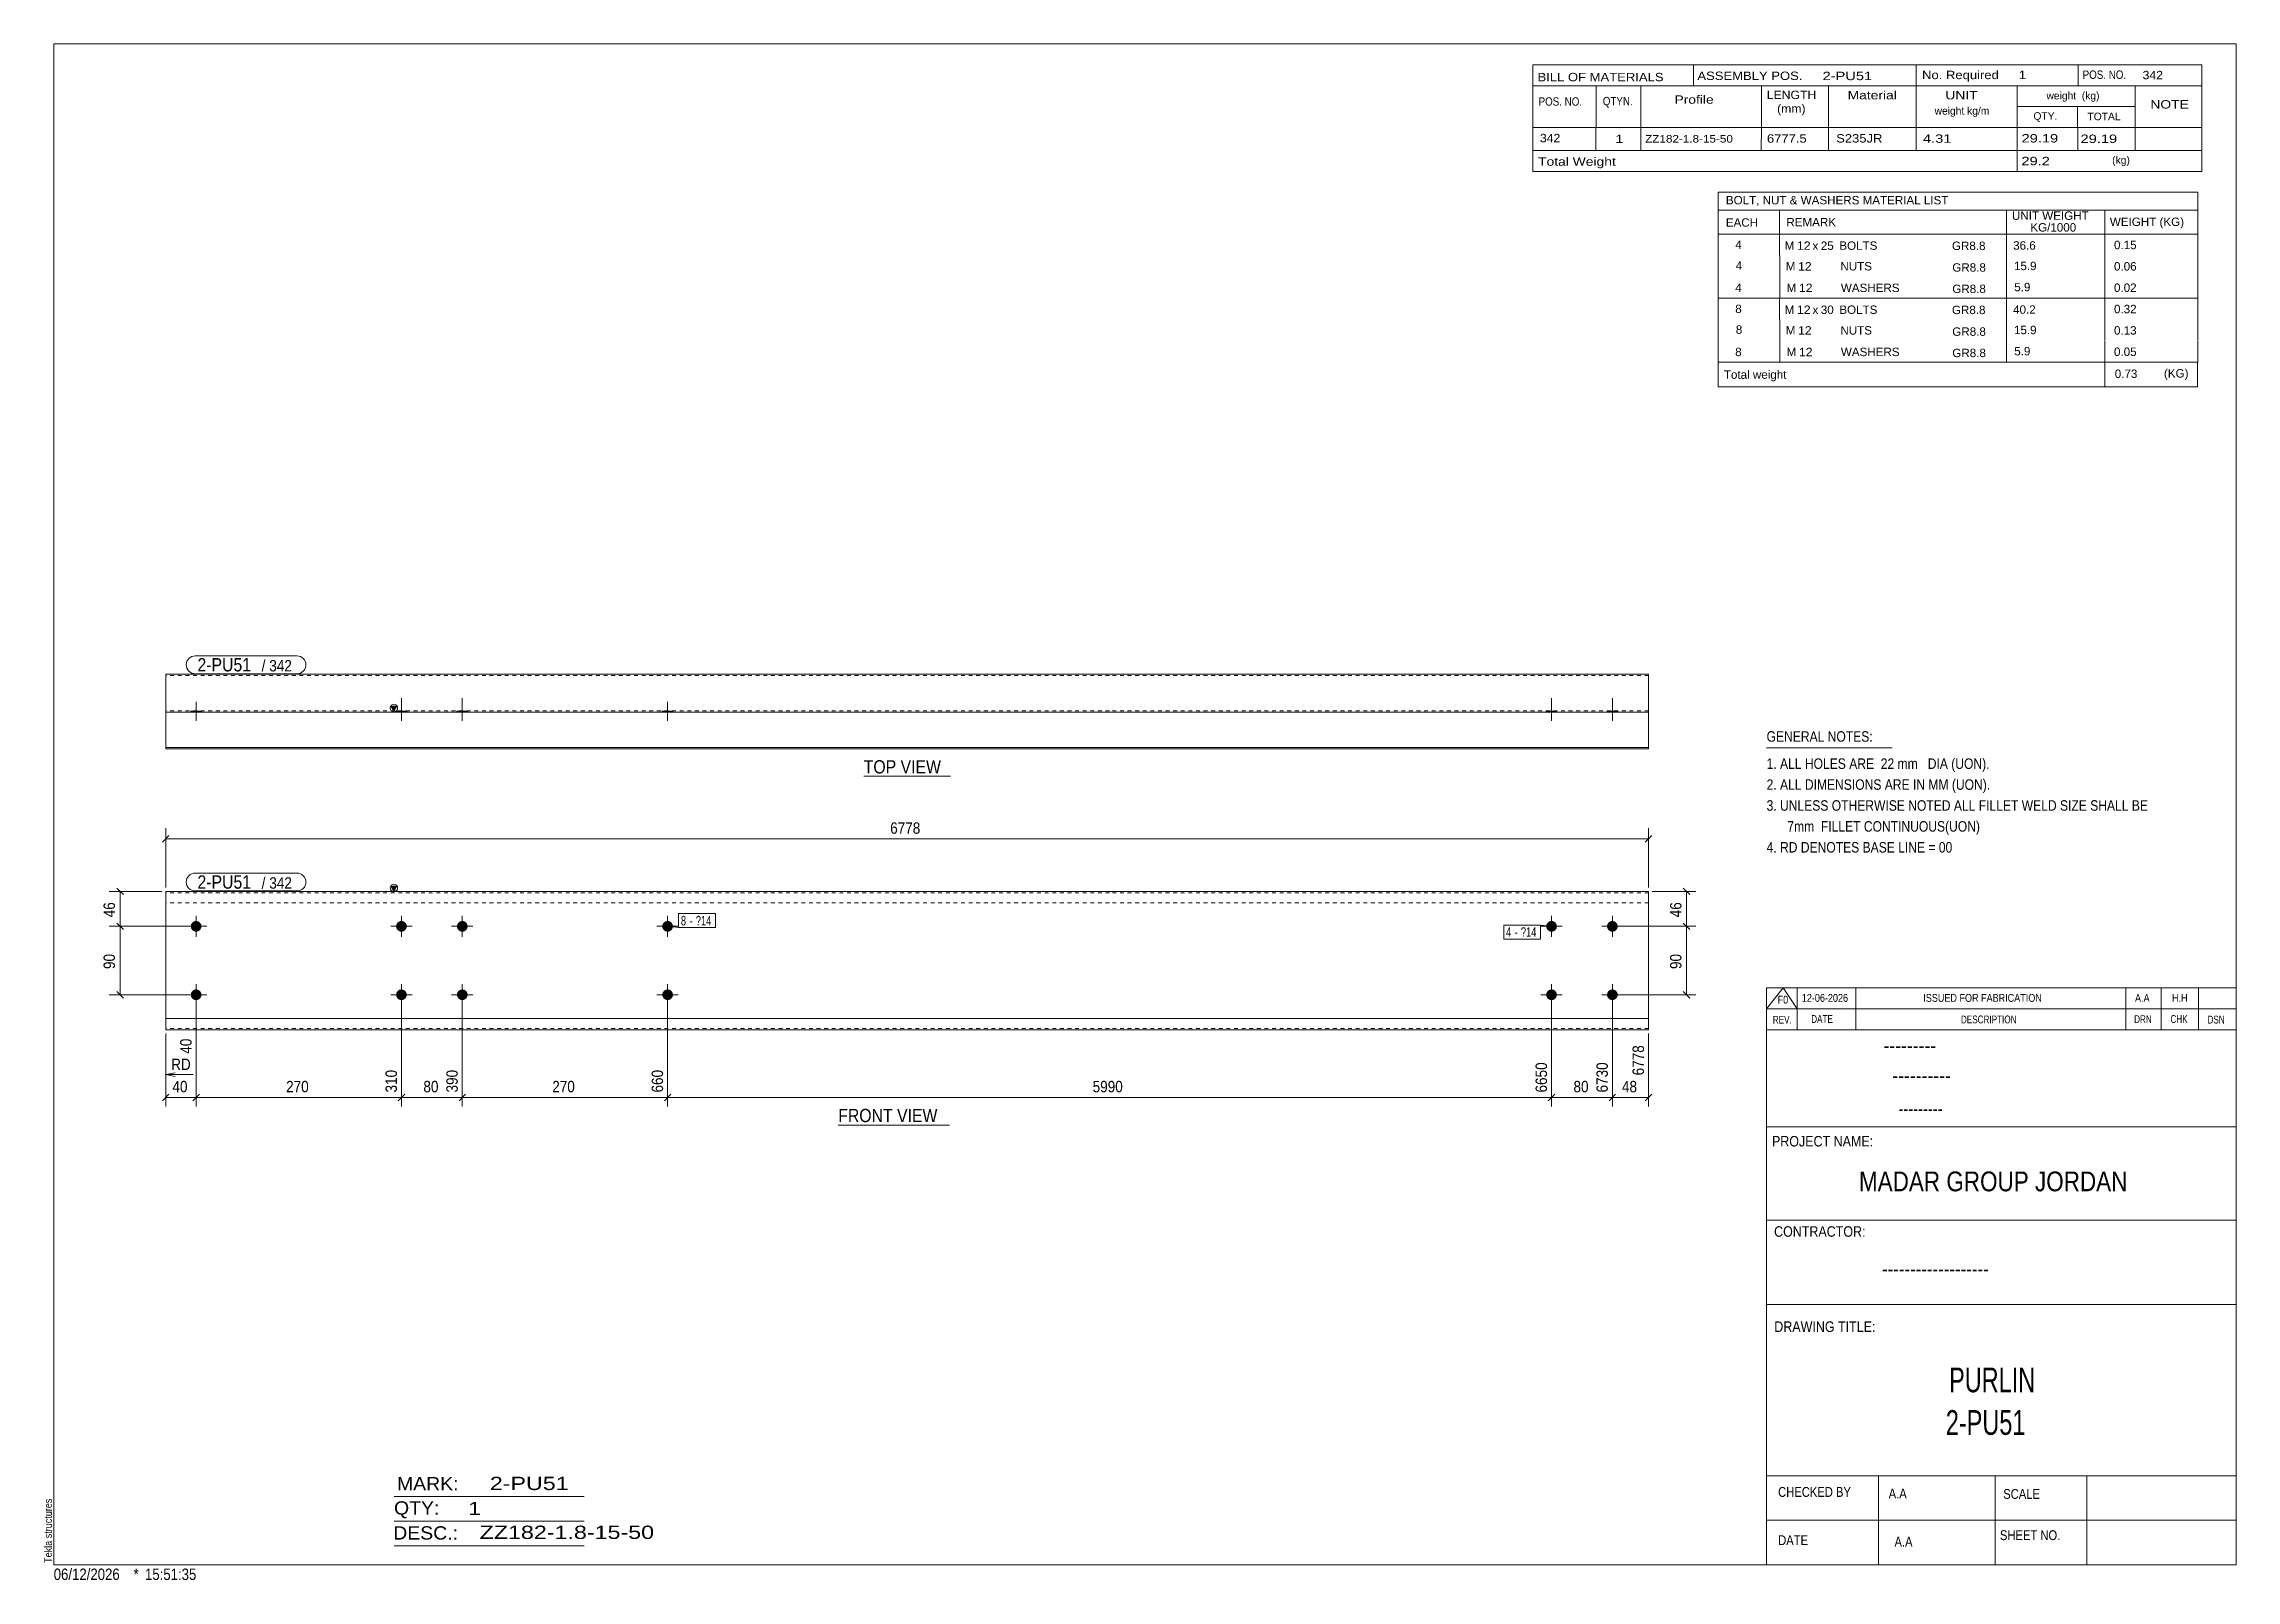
# Model space of a CAD drawing. Header units: millimetres. Extents: x 2 to 579, y 1 to 405.
import ezdxf

# ---------------------------------------------------------------- set-up
doc = ezdxf.new("R2010")
doc.units = ezdxf.units.MM
doc.linetypes.add('XKITLINE00', pattern=[0])
doc.linetypes.add('XKITLINE01', pattern=[4, 1, -1, 1, -1])
for name, color, linetype, lineweight in [('Bolt', 3, 'Continuous', 0), ('BoltMark', 7, 'Continuous', 0), ('Dimensions', 7, 'Continuous', 0), ('DrawingSheet', 5, 'Continuous', 0), ('OtherObjectType', 7, 'Continuous', 0), ('Part', 2, 'Continuous', 0), ('PartMark', 7, 'Continuous', 0)]:
    doc.layers.add(name, color=color, linetype=linetype, lineweight=lineweight)
doc.styles.add('@ARIAL_UNICODE_MS_BOLD', font='ARIAL.TTF')
doc.styles.add('ARIAL', font='ARIAL.TTF')
doc.styles.add('ARIAL_NARROW', font='ARIALN.TTF')
doc.styles.add('COMIC_SANS_MS_BOLD', font='COMICBD.TTF')
doc.styles.add('SWIS721_EX_BT', font='ARIAL.TTF')
doc.styles.add('SWISSE', font='ARIAL.TTF')

# ---------------------------------------------------------------- blocks, each defined once
blk = doc.blocks.new('*A1')
at = {"layer": 'Bolt'}
for points in [[(400.34, 172.88), (400.34, 172.84), (400.33, 172.81), (400.33, 172.77), (400.33, 172.74), (400.32, 172.7), (400.32, 172.67), (400.31, 172.64), (400.3, 172.6), (400.3, 172.57), (400.29, 172.54), (400.28, 172.5), (400.27, 172.47), (400.26, 172.44), (400.24, 172.41), (400.23, 172.37), (400.22, 172.34), (400.2, 172.31), (400.19, 172.28), (400.17, 172.25), (400.16, 172.22), (400.14, 172.19), (400.12, 172.16), (400.1, 172.13), (400.08, 172.1), (400.06, 172.08), (400.04, 172.05), (400.02, 172.02), (400, 172), (399.98, 171.97), (399.95, 171.94), (399.93, 171.92), (399.9, 171.9), (399.88, 171.87), (399.85, 171.85), (399.83, 171.83), (399.8, 171.81), (399.77, 171.79), (399.74, 171.77), (399.72, 171.75), (399.69, 171.73), (399.66, 171.71), (399.63, 171.69), (399.6, 171.68), (399.57, 171.66), (399.54, 171.64), (399.51, 171.63), (399.47, 171.62), (399.44, 171.6), (399.41, 171.59), (399.38, 171.58), (399.34, 171.57), (399.31, 171.56), (399.28, 171.55), (399.24, 171.54), (399.21, 171.54), (399.18, 171.53), (399.14, 171.53), (399.11, 171.52), (399.08, 171.52), (399.04, 171.51), (399.01, 171.51), (398.97, 171.51), (398.94, 171.51), (398.9, 171.51), (398.87, 171.51), (398.83, 171.51), (398.8, 171.52), (398.77, 171.52), (398.73, 171.53), (398.7, 171.53), (398.66, 171.54), (398.63, 171.54), (398.6, 171.55), (398.56, 171.56), (398.53, 171.57), (398.5, 171.58), (398.47, 171.59), (398.43, 171.6), (398.4, 171.62), (398.37, 171.63), (398.34, 171.64), (398.31, 171.66), (398.28, 171.68), (398.25, 171.69), (398.22, 171.71), (398.19, 171.73), (398.16, 171.75), (398.13, 171.77), (398.1, 171.79), (398.08, 171.81), (398.05, 171.83), (398.02, 171.85), (398, 171.87), (397.97, 171.9), (397.95, 171.92), (397.92, 171.94), (397.9, 171.97), (397.88, 172), (397.86, 172.02), (397.83, 172.05), (397.81, 172.08), (397.79, 172.1), (397.77, 172.13), (397.76, 172.16), (397.74, 172.19), (397.72, 172.22), (397.7, 172.25), (397.69, 172.28), (397.67, 172.31), (397.66, 172.34), (397.64, 172.37), (397.63, 172.41), (397.62, 172.44), (397.61, 172.47), (397.6, 172.5), (397.59, 172.54), (397.58, 172.57), (397.57, 172.6), (397.56, 172.64), (397.56, 172.67), (397.55, 172.7), (397.55, 172.74), (397.54, 172.77), (397.54, 172.81), (397.54, 172.84), (397.54, 172.88), (397.54, 172.91), (397.54, 172.94), (397.54, 172.98), (397.54, 173.01), (397.54, 173.05), (397.55, 173.08), (397.55, 173.12), (397.56, 173.15), (397.56, 173.18), (397.57, 173.22), (397.58, 173.25), (397.59, 173.28), (397.6, 173.32), (397.61, 173.35), (397.62, 173.38), (397.63, 173.41), (397.64, 173.45), (397.66, 173.48), (397.67, 173.51), (397.69, 173.54), (397.7, 173.57), (397.72, 173.6), (397.74, 173.63), (397.76, 173.66), (397.77, 173.69), (397.79, 173.72), (397.81, 173.74), (397.83, 173.77), (397.86, 173.8), (397.88, 173.82), (397.9, 173.85), (397.92, 173.88), (397.95, 173.9), (397.97, 173.92), (398, 173.95), (398.02, 173.97), (398.05, 173.99), (398.08, 174.01), (398.1, 174.03), (398.13, 174.05), (398.16, 174.07), (398.19, 174.09), (398.22, 174.11), (398.25, 174.13), (398.28, 174.14), (398.31, 174.16), (398.34, 174.18), (398.37, 174.19), (398.4, 174.2), (398.43, 174.22), (398.47, 174.23), (398.5, 174.24), (398.53, 174.25), (398.56, 174.26), (398.6, 174.27), (398.63, 174.28), (398.66, 174.28), (398.7, 174.29), (398.73, 174.29), (398.77, 174.3), (398.8, 174.3), (398.83, 174.31), (398.87, 174.31), (398.9, 174.31), (398.94, 174.31), (398.97, 174.31), (399.01, 174.31), (399.04, 174.31), (399.08, 174.3), (399.11, 174.3), (399.14, 174.29), (399.18, 174.29), (399.21, 174.28), (399.24, 174.28), (399.28, 174.27), (399.31, 174.26), (399.34, 174.25), (399.38, 174.24), (399.41, 174.23), (399.44, 174.22), (399.47, 174.2), (399.51, 174.19), (399.54, 174.18), (399.57, 174.16), (399.6, 174.14), (399.63, 174.13), (399.66, 174.11), (399.69, 174.09), (399.72, 174.07), (399.74, 174.05), (399.77, 174.03), (399.8, 174.01), (399.83, 173.99), (399.85, 173.97), (399.88, 173.95), (399.9, 173.92), (399.93, 173.9), (399.95, 173.88), (399.98, 173.85), (400, 173.82), (400.02, 173.8), (400.04, 173.77), (400.06, 173.74), (400.08, 173.72), (400.1, 173.69), (400.12, 173.66), (400.14, 173.63), (400.16, 173.6), (400.17, 173.57), (400.19, 173.54), (400.2, 173.51), (400.22, 173.48), (400.23, 173.45), (400.24, 173.41), (400.26, 173.38), (400.27, 173.35), (400.28, 173.32), (400.29, 173.28), (400.3, 173.25), (400.3, 173.22), (400.31, 173.18), (400.32, 173.15), (400.32, 173.12), (400.33, 173.08), (400.33, 173.05), (400.33, 173.01), (400.34, 172.98), (400.34, 172.94), (400.34, 172.91)], [(416.34, 172.88), (416.34, 172.84), (416.33, 172.81), (416.33, 172.77), (416.33, 172.74), (416.32, 172.7), (416.32, 172.67), (416.31, 172.64), (416.3, 172.6), (416.3, 172.57), (416.29, 172.54), (416.28, 172.5), (416.27, 172.47), (416.26, 172.44), (416.24, 172.41), (416.23, 172.37), (416.22, 172.34), (416.2, 172.31), (416.19, 172.28), (416.17, 172.25), (416.16, 172.22), (416.14, 172.19), (416.12, 172.16), (416.1, 172.13), (416.08, 172.1), (416.06, 172.08), (416.04, 172.05), (416.02, 172.02), (416, 172), (415.98, 171.97), (415.95, 171.94), (415.93, 171.92), (415.9, 171.9), (415.88, 171.87), (415.85, 171.85), (415.83, 171.83), (415.8, 171.81), (415.77, 171.79), (415.74, 171.77), (415.72, 171.75), (415.69, 171.73), (415.66, 171.71), (415.63, 171.69), (415.6, 171.68), (415.57, 171.66), (415.54, 171.64), (415.51, 171.63), (415.47, 171.62), (415.44, 171.6), (415.41, 171.59), (415.38, 171.58), (415.34, 171.57), (415.31, 171.56), (415.28, 171.55), (415.24, 171.54), (415.21, 171.54), (415.18, 171.53), (415.14, 171.53), (415.11, 171.52), (415.08, 171.52), (415.04, 171.51), (415.01, 171.51), (414.97, 171.51), (414.94, 171.51), (414.9, 171.51), (414.87, 171.51), (414.83, 171.51), (414.8, 171.52), (414.77, 171.52), (414.73, 171.53), (414.7, 171.53), (414.66, 171.54), (414.63, 171.54), (414.6, 171.55), (414.56, 171.56), (414.53, 171.57), (414.5, 171.58), (414.47, 171.59), (414.43, 171.6), (414.4, 171.62), (414.37, 171.63), (414.34, 171.64), (414.31, 171.66), (414.28, 171.68), (414.25, 171.69), (414.22, 171.71), (414.19, 171.73), (414.16, 171.75), (414.13, 171.77), (414.1, 171.79), (414.08, 171.81), (414.05, 171.83), (414.02, 171.85), (414, 171.87), (413.97, 171.9), (413.95, 171.92), (413.92, 171.94), (413.9, 171.97), (413.88, 172), (413.86, 172.02), (413.83, 172.05), (413.81, 172.08), (413.79, 172.1), (413.77, 172.13), (413.76, 172.16), (413.74, 172.19), (413.72, 172.22), (413.7, 172.25), (413.69, 172.28), (413.67, 172.31), (413.66, 172.34), (413.64, 172.37), (413.63, 172.41), (413.62, 172.44), (413.61, 172.47), (413.6, 172.5), (413.59, 172.54), (413.58, 172.57), (413.57, 172.6), (413.56, 172.64), (413.56, 172.67), (413.55, 172.7), (413.55, 172.74), (413.54, 172.77), (413.54, 172.81), (413.54, 172.84), (413.54, 172.88), (413.54, 172.91), (413.54, 172.94), (413.54, 172.98), (413.54, 173.01), (413.54, 173.05), (413.55, 173.08), (413.55, 173.12), (413.56, 173.15), (413.56, 173.18), (413.57, 173.22), (413.58, 173.25), (413.59, 173.28), (413.6, 173.32), (413.61, 173.35), (413.62, 173.38), (413.63, 173.41), (413.64, 173.45), (413.66, 173.48), (413.67, 173.51), (413.69, 173.54), (413.7, 173.57), (413.72, 173.6), (413.74, 173.63), (413.76, 173.66), (413.77, 173.69), (413.79, 173.72), (413.81, 173.74), (413.83, 173.77), (413.86, 173.8), (413.88, 173.82), (413.9, 173.85), (413.92, 173.88), (413.95, 173.9), (413.97, 173.92), (414, 173.95), (414.02, 173.97), (414.05, 173.99), (414.08, 174.01), (414.1, 174.03), (414.13, 174.05), (414.16, 174.07), (414.19, 174.09), (414.22, 174.11), (414.25, 174.13), (414.28, 174.14), (414.31, 174.16), (414.34, 174.18), (414.37, 174.19), (414.4, 174.2), (414.43, 174.22), (414.47, 174.23), (414.5, 174.24), (414.53, 174.25), (414.56, 174.26), (414.6, 174.27), (414.63, 174.28), (414.66, 174.28), (414.7, 174.29), (414.73, 174.29), (414.77, 174.3), (414.8, 174.3), (414.83, 174.31), (414.87, 174.31), (414.9, 174.31), (414.94, 174.31), (414.97, 174.31), (415.01, 174.31), (415.04, 174.31), (415.08, 174.3), (415.11, 174.3), (415.14, 174.29), (415.18, 174.29), (415.21, 174.28), (415.24, 174.28), (415.28, 174.27), (415.31, 174.26), (415.34, 174.25), (415.38, 174.24), (415.41, 174.23), (415.44, 174.22), (415.47, 174.2), (415.51, 174.19), (415.54, 174.18), (415.57, 174.16), (415.6, 174.14), (415.63, 174.13), (415.66, 174.11), (415.69, 174.09), (415.72, 174.07), (415.74, 174.05), (415.77, 174.03), (415.8, 174.01), (415.83, 173.99), (415.85, 173.97), (415.88, 173.95), (415.9, 173.92), (415.93, 173.9), (415.95, 173.88), (415.98, 173.85), (416, 173.82), (416.02, 173.8), (416.04, 173.77), (416.06, 173.74), (416.08, 173.72), (416.1, 173.69), (416.12, 173.66), (416.14, 173.63), (416.16, 173.6), (416.17, 173.57), (416.19, 173.54), (416.2, 173.51), (416.22, 173.48), (416.23, 173.45), (416.24, 173.41), (416.26, 173.38), (416.27, 173.35), (416.28, 173.32), (416.29, 173.28), (416.3, 173.25), (416.3, 173.22), (416.31, 173.18), (416.32, 173.15), (416.32, 173.12), (416.33, 173.08), (416.33, 173.05), (416.33, 173.01), (416.34, 172.98), (416.34, 172.94), (416.34, 172.91)], [(400.34, 154.88), (400.34, 154.84), (400.33, 154.81), (400.33, 154.77), (400.33, 154.74), (400.32, 154.7), (400.32, 154.67), (400.31, 154.64), (400.3, 154.6), (400.3, 154.57), (400.29, 154.54), (400.28, 154.5), (400.27, 154.47), (400.26, 154.44), (400.24, 154.41), (400.23, 154.37), (400.22, 154.34), (400.2, 154.31), (400.19, 154.28), (400.17, 154.25), (400.16, 154.22), (400.14, 154.19), (400.12, 154.16), (400.1, 154.13), (400.08, 154.1), (400.06, 154.08), (400.04, 154.05), (400.02, 154.02), (400, 154), (399.98, 153.97), (399.95, 153.94), (399.93, 153.92), (399.9, 153.9), (399.88, 153.87), (399.85, 153.85), (399.83, 153.83), (399.8, 153.81), (399.77, 153.79), (399.74, 153.77), (399.72, 153.75), (399.69, 153.73), (399.66, 153.71), (399.63, 153.69), (399.6, 153.68), (399.57, 153.66), (399.54, 153.64), (399.51, 153.63), (399.47, 153.62), (399.44, 153.6), (399.41, 153.59), (399.38, 153.58), (399.34, 153.57), (399.31, 153.56), (399.28, 153.55), (399.24, 153.54), (399.21, 153.54), (399.18, 153.53), (399.14, 153.53), (399.11, 153.52), (399.08, 153.52), (399.04, 153.51), (399.01, 153.51), (398.97, 153.51), (398.94, 153.51), (398.9, 153.51), (398.87, 153.51), (398.83, 153.51), (398.8, 153.52), (398.77, 153.52), (398.73, 153.53), (398.7, 153.53), (398.66, 153.54), (398.63, 153.54), (398.6, 153.55), (398.56, 153.56), (398.53, 153.57), (398.5, 153.58), (398.47, 153.59), (398.43, 153.6), (398.4, 153.62), (398.37, 153.63), (398.34, 153.64), (398.31, 153.66), (398.28, 153.68), (398.25, 153.69), (398.22, 153.71), (398.19, 153.73), (398.16, 153.75), (398.13, 153.77), (398.1, 153.79), (398.08, 153.81), (398.05, 153.83), (398.02, 153.85), (398, 153.87), (397.97, 153.9), (397.95, 153.92), (397.92, 153.94), (397.9, 153.97), (397.88, 154), (397.86, 154.02), (397.83, 154.05), (397.81, 154.08), (397.79, 154.1), (397.77, 154.13), (397.76, 154.16), (397.74, 154.19), (397.72, 154.22), (397.7, 154.25), (397.69, 154.28), (397.67, 154.31), (397.66, 154.34), (397.64, 154.37), (397.63, 154.41), (397.62, 154.44), (397.61, 154.47), (397.6, 154.5), (397.59, 154.54), (397.58, 154.57), (397.57, 154.6), (397.56, 154.64), (397.56, 154.67), (397.55, 154.7), (397.55, 154.74), (397.54, 154.77), (397.54, 154.81), (397.54, 154.84), (397.54, 154.88), (397.54, 154.91), (397.54, 154.94), (397.54, 154.98), (397.54, 155.01), (397.54, 155.05), (397.55, 155.08), (397.55, 155.12), (397.56, 155.15), (397.56, 155.18), (397.57, 155.22), (397.58, 155.25), (397.59, 155.28), (397.6, 155.32), (397.61, 155.35), (397.62, 155.38), (397.63, 155.41), (397.64, 155.45), (397.66, 155.48), (397.67, 155.51), (397.69, 155.54), (397.7, 155.57), (397.72, 155.6), (397.74, 155.63), (397.76, 155.66), (397.77, 155.69), (397.79, 155.72), (397.81, 155.74), (397.83, 155.77), (397.86, 155.8), (397.88, 155.82), (397.9, 155.85), (397.92, 155.88), (397.95, 155.9), (397.97, 155.92), (398, 155.95), (398.02, 155.97), (398.05, 155.99), (398.08, 156.01), (398.1, 156.03), (398.13, 156.05), (398.16, 156.07), (398.19, 156.09), (398.22, 156.11), (398.25, 156.13), (398.28, 156.14), (398.31, 156.16), (398.34, 156.18), (398.37, 156.19), (398.4, 156.2), (398.43, 156.22), (398.47, 156.23), (398.5, 156.24), (398.53, 156.25), (398.56, 156.26), (398.6, 156.27), (398.63, 156.28), (398.66, 156.28), (398.7, 156.29), (398.73, 156.29), (398.77, 156.3), (398.8, 156.3), (398.83, 156.31), (398.87, 156.31), (398.9, 156.31), (398.94, 156.31), (398.97, 156.31), (399.01, 156.31), (399.04, 156.31), (399.08, 156.3), (399.11, 156.3), (399.14, 156.29), (399.18, 156.29), (399.21, 156.28), (399.24, 156.28), (399.28, 156.27), (399.31, 156.26), (399.34, 156.25), (399.38, 156.24), (399.41, 156.23), (399.44, 156.22), (399.47, 156.2), (399.51, 156.19), (399.54, 156.18), (399.57, 156.16), (399.6, 156.14), (399.63, 156.13), (399.66, 156.11), (399.69, 156.09), (399.72, 156.07), (399.74, 156.05), (399.77, 156.03), (399.8, 156.01), (399.83, 155.99), (399.85, 155.97), (399.88, 155.95), (399.9, 155.92), (399.93, 155.9), (399.95, 155.88), (399.98, 155.85), (400, 155.82), (400.02, 155.8), (400.04, 155.77), (400.06, 155.74), (400.08, 155.72), (400.1, 155.69), (400.12, 155.66), (400.14, 155.63), (400.16, 155.6), (400.17, 155.57), (400.19, 155.54), (400.2, 155.51), (400.22, 155.48), (400.23, 155.45), (400.24, 155.41), (400.26, 155.38), (400.27, 155.35), (400.28, 155.32), (400.29, 155.28), (400.3, 155.25), (400.3, 155.22), (400.31, 155.18), (400.32, 155.15), (400.32, 155.12), (400.33, 155.08), (400.33, 155.05), (400.33, 155.01), (400.34, 154.98), (400.34, 154.94), (400.34, 154.91)], [(416.34, 154.88), (416.34, 154.84), (416.33, 154.81), (416.33, 154.77), (416.33, 154.74), (416.32, 154.7), (416.32, 154.67), (416.31, 154.64), (416.3, 154.6), (416.3, 154.57), (416.29, 154.54), (416.28, 154.5), (416.27, 154.47), (416.26, 154.44), (416.24, 154.41), (416.23, 154.37), (416.22, 154.34), (416.2, 154.31), (416.19, 154.28), (416.17, 154.25), (416.16, 154.22), (416.14, 154.19), (416.12, 154.16), (416.1, 154.13), (416.08, 154.1), (416.06, 154.08), (416.04, 154.05), (416.02, 154.02), (416, 154), (415.98, 153.97), (415.95, 153.94), (415.93, 153.92), (415.9, 153.9), (415.88, 153.87), (415.85, 153.85), (415.83, 153.83), (415.8, 153.81), (415.77, 153.79), (415.74, 153.77), (415.72, 153.75), (415.69, 153.73), (415.66, 153.71), (415.63, 153.69), (415.6, 153.68), (415.57, 153.66), (415.54, 153.64), (415.51, 153.63), (415.47, 153.62), (415.44, 153.6), (415.41, 153.59), (415.38, 153.58), (415.34, 153.57), (415.31, 153.56), (415.28, 153.55), (415.24, 153.54), (415.21, 153.54), (415.18, 153.53), (415.14, 153.53), (415.11, 153.52), (415.08, 153.52), (415.04, 153.51), (415.01, 153.51), (414.97, 153.51), (414.94, 153.51), (414.9, 153.51), (414.87, 153.51), (414.83, 153.51), (414.8, 153.52), (414.77, 153.52), (414.73, 153.53), (414.7, 153.53), (414.66, 153.54), (414.63, 153.54), (414.6, 153.55), (414.56, 153.56), (414.53, 153.57), (414.5, 153.58), (414.47, 153.59), (414.43, 153.6), (414.4, 153.62), (414.37, 153.63), (414.34, 153.64), (414.31, 153.66), (414.28, 153.68), (414.25, 153.69), (414.22, 153.71), (414.19, 153.73), (414.16, 153.75), (414.13, 153.77), (414.1, 153.79), (414.08, 153.81), (414.05, 153.83), (414.02, 153.85), (414, 153.87), (413.97, 153.9), (413.95, 153.92), (413.92, 153.94), (413.9, 153.97), (413.88, 154), (413.86, 154.02), (413.83, 154.05), (413.81, 154.08), (413.79, 154.1), (413.77, 154.13), (413.76, 154.16), (413.74, 154.19), (413.72, 154.22), (413.7, 154.25), (413.69, 154.28), (413.67, 154.31), (413.66, 154.34), (413.64, 154.37), (413.63, 154.41), (413.62, 154.44), (413.61, 154.47), (413.6, 154.5), (413.59, 154.54), (413.58, 154.57), (413.57, 154.6), (413.56, 154.64), (413.56, 154.67), (413.55, 154.7), (413.55, 154.74), (413.54, 154.77), (413.54, 154.81), (413.54, 154.84), (413.54, 154.88), (413.54, 154.91), (413.54, 154.94), (413.54, 154.98), (413.54, 155.01), (413.54, 155.05), (413.55, 155.08), (413.55, 155.12), (413.56, 155.15), (413.56, 155.18), (413.57, 155.22), (413.58, 155.25), (413.59, 155.28), (413.6, 155.32), (413.61, 155.35), (413.62, 155.38), (413.63, 155.41), (413.64, 155.45), (413.66, 155.48), (413.67, 155.51), (413.69, 155.54), (413.7, 155.57), (413.72, 155.6), (413.74, 155.63), (413.76, 155.66), (413.77, 155.69), (413.79, 155.72), (413.81, 155.74), (413.83, 155.77), (413.86, 155.8), (413.88, 155.82), (413.9, 155.85), (413.92, 155.88), (413.95, 155.9), (413.97, 155.92), (414, 155.95), (414.02, 155.97), (414.05, 155.99), (414.08, 156.01), (414.1, 156.03), (414.13, 156.05), (414.16, 156.07), (414.19, 156.09), (414.22, 156.11), (414.25, 156.13), (414.28, 156.14), (414.31, 156.16), (414.34, 156.18), (414.37, 156.19), (414.4, 156.2), (414.43, 156.22), (414.47, 156.23), (414.5, 156.24), (414.53, 156.25), (414.56, 156.26), (414.6, 156.27), (414.63, 156.28), (414.66, 156.28), (414.7, 156.29), (414.73, 156.29), (414.77, 156.3), (414.8, 156.3), (414.83, 156.31), (414.87, 156.31), (414.9, 156.31), (414.94, 156.31), (414.97, 156.31), (415.01, 156.31), (415.04, 156.31), (415.08, 156.3), (415.11, 156.3), (415.14, 156.29), (415.18, 156.29), (415.21, 156.28), (415.24, 156.28), (415.28, 156.27), (415.31, 156.26), (415.34, 156.25), (415.38, 156.24), (415.41, 156.23), (415.44, 156.22), (415.47, 156.2), (415.51, 156.19), (415.54, 156.18), (415.57, 156.16), (415.6, 156.14), (415.63, 156.13), (415.66, 156.11), (415.69, 156.09), (415.72, 156.07), (415.74, 156.05), (415.77, 156.03), (415.8, 156.01), (415.83, 155.99), (415.85, 155.97), (415.88, 155.95), (415.9, 155.92), (415.93, 155.9), (415.95, 155.88), (415.98, 155.85), (416, 155.82), (416.02, 155.8), (416.04, 155.77), (416.06, 155.74), (416.08, 155.72), (416.1, 155.69), (416.12, 155.66), (416.14, 155.63), (416.16, 155.6), (416.17, 155.57), (416.19, 155.54), (416.2, 155.51), (416.22, 155.48), (416.23, 155.45), (416.24, 155.41), (416.26, 155.38), (416.27, 155.35), (416.28, 155.32), (416.29, 155.28), (416.3, 155.25), (416.3, 155.22), (416.31, 155.18), (416.32, 155.15), (416.32, 155.12), (416.33, 155.08), (416.33, 155.05), (416.33, 155.01), (416.34, 154.98), (416.34, 154.94), (416.34, 154.91)]]:
    blk.add_hatch(color=3, dxfattribs=at).paths.add_polyline_path(points, flags=17)
at = {"layer": 'Bolt', "color": 3, "linetype": 'XKITLINE00', "lineweight": 0}
for p, q in [((398.94, 175.71), (398.94, 170.11)), ((414.94, 175.71), (414.94, 170.11)), ((401.74, 172.91), (396.14, 172.91)), ((417.74, 172.91), (412.14, 172.91)), ((398.94, 157.71), (398.94, 152.11)), ((414.94, 157.71), (414.94, 152.11)), ((401.74, 154.91), (396.14, 154.91)), ((417.74, 154.91), (412.14, 154.91))]:
    blk.add_line(p, q, dxfattribs=at)
blk = doc.blocks.new('*A2')
at = {"layer": 'Bolt'}
for points in [[(97.85, 172.88), (97.85, 172.84), (97.85, 172.81), (97.84, 172.77), (97.84, 172.74), (97.83, 172.7), (97.83, 172.67), (97.82, 172.64), (97.82, 172.6), (97.81, 172.57), (97.8, 172.54), (97.79, 172.5), (97.78, 172.47), (97.77, 172.44), (97.76, 172.41), (97.74, 172.37), (97.73, 172.34), (97.72, 172.31), (97.7, 172.28), (97.68, 172.25), (97.67, 172.22), (97.65, 172.19), (97.63, 172.16), (97.61, 172.13), (97.59, 172.1), (97.57, 172.08), (97.55, 172.05), (97.53, 172.02), (97.51, 172), (97.49, 171.97), (97.46, 171.94), (97.44, 171.92), (97.42, 171.9), (97.39, 171.87), (97.36, 171.85), (97.34, 171.83), (97.31, 171.81), (97.28, 171.79), (97.26, 171.77), (97.23, 171.75), (97.2, 171.73), (97.17, 171.71), (97.14, 171.69), (97.11, 171.68), (97.08, 171.66), (97.05, 171.64), (97.02, 171.63), (96.99, 171.62), (96.95, 171.6), (96.92, 171.59), (96.89, 171.58), (96.86, 171.57), (96.82, 171.56), (96.79, 171.55), (96.76, 171.54), (96.72, 171.54), (96.69, 171.53), (96.66, 171.53), (96.62, 171.52), (96.59, 171.52), (96.55, 171.51), (96.52, 171.51), (96.48, 171.51), (96.45, 171.51), (96.42, 171.51), (96.38, 171.51), (96.35, 171.51), (96.31, 171.52), (96.28, 171.52), (96.24, 171.53), (96.21, 171.53), (96.18, 171.54), (96.14, 171.54), (96.11, 171.55), (96.08, 171.56), (96.04, 171.57), (96.01, 171.58), (95.98, 171.59), (95.95, 171.6), (95.91, 171.62), (95.88, 171.63), (95.85, 171.64), (95.82, 171.66), (95.79, 171.68), (95.76, 171.69), (95.73, 171.71), (95.7, 171.73), (95.67, 171.75), (95.64, 171.77), (95.62, 171.79), (95.59, 171.81), (95.56, 171.83), (95.54, 171.85), (95.51, 171.87), (95.48, 171.9), (95.46, 171.92), (95.44, 171.94), (95.41, 171.97), (95.39, 172), (95.37, 172.02), (95.35, 172.05), (95.33, 172.08), (95.31, 172.1), (95.29, 172.13), (95.27, 172.16), (95.25, 172.19), (95.23, 172.22), (95.22, 172.25), (95.2, 172.28), (95.18, 172.31), (95.17, 172.34), (95.16, 172.37), (95.14, 172.41), (95.13, 172.44), (95.12, 172.47), (95.11, 172.5), (95.1, 172.54), (95.09, 172.57), (95.08, 172.6), (95.08, 172.64), (95.07, 172.67), (95.07, 172.7), (95.06, 172.74), (95.06, 172.77), (95.05, 172.81), (95.05, 172.84), (95.05, 172.88), (95.05, 172.91), (95.05, 172.94), (95.05, 172.98), (95.05, 173.01), (95.06, 173.05), (95.06, 173.08), (95.07, 173.12), (95.07, 173.15), (95.08, 173.18), (95.08, 173.22), (95.09, 173.25), (95.1, 173.28), (95.11, 173.32), (95.12, 173.35), (95.13, 173.38), (95.14, 173.41), (95.16, 173.45), (95.17, 173.48), (95.18, 173.51), (95.2, 173.54), (95.22, 173.57), (95.23, 173.6), (95.25, 173.63), (95.27, 173.66), (95.29, 173.69), (95.31, 173.72), (95.33, 173.74), (95.35, 173.77), (95.37, 173.8), (95.39, 173.82), (95.41, 173.85), (95.44, 173.88), (95.46, 173.9), (95.48, 173.92), (95.51, 173.95), (95.54, 173.97), (95.56, 173.99), (95.59, 174.01), (95.62, 174.03), (95.64, 174.05), (95.67, 174.07), (95.7, 174.09), (95.73, 174.11), (95.76, 174.13), (95.79, 174.14), (95.82, 174.16), (95.85, 174.18), (95.88, 174.19), (95.91, 174.2), (95.95, 174.22), (95.98, 174.23), (96.01, 174.24), (96.04, 174.25), (96.08, 174.26), (96.11, 174.27), (96.14, 174.28), (96.18, 174.28), (96.21, 174.29), (96.24, 174.29), (96.28, 174.3), (96.31, 174.3), (96.35, 174.31), (96.38, 174.31), (96.42, 174.31), (96.45, 174.31), (96.48, 174.31), (96.52, 174.31), (96.55, 174.31), (96.59, 174.3), (96.62, 174.3), (96.66, 174.29), (96.69, 174.29), (96.72, 174.28), (96.76, 174.28), (96.79, 174.27), (96.82, 174.26), (96.86, 174.25), (96.89, 174.24), (96.92, 174.23), (96.95, 174.22), (96.99, 174.2), (97.02, 174.19), (97.05, 174.18), (97.08, 174.16), (97.11, 174.14), (97.14, 174.13), (97.17, 174.11), (97.2, 174.09), (97.23, 174.07), (97.26, 174.05), (97.28, 174.03), (97.31, 174.01), (97.34, 173.99), (97.36, 173.97), (97.39, 173.95), (97.42, 173.92), (97.44, 173.9), (97.46, 173.88), (97.49, 173.85), (97.51, 173.82), (97.53, 173.8), (97.55, 173.77), (97.57, 173.74), (97.59, 173.72), (97.61, 173.69), (97.63, 173.66), (97.65, 173.63), (97.67, 173.6), (97.68, 173.57), (97.7, 173.54), (97.72, 173.51), (97.73, 173.48), (97.74, 173.45), (97.76, 173.41), (97.77, 173.38), (97.78, 173.35), (97.79, 173.32), (97.8, 173.28), (97.81, 173.25), (97.82, 173.22), (97.82, 173.18), (97.83, 173.15), (97.83, 173.12), (97.84, 173.08), (97.84, 173.05), (97.85, 173.01), (97.85, 172.98), (97.85, 172.94), (97.85, 172.91)], [(113.85, 172.88), (113.85, 172.84), (113.85, 172.81), (113.84, 172.77), (113.84, 172.74), (113.83, 172.7), (113.83, 172.67), (113.82, 172.64), (113.82, 172.6), (113.81, 172.57), (113.8, 172.54), (113.79, 172.5), (113.78, 172.47), (113.77, 172.44), (113.76, 172.41), (113.74, 172.37), (113.73, 172.34), (113.72, 172.31), (113.7, 172.28), (113.68, 172.25), (113.67, 172.22), (113.65, 172.19), (113.63, 172.16), (113.61, 172.13), (113.59, 172.1), (113.57, 172.08), (113.55, 172.05), (113.53, 172.02), (113.51, 172), (113.49, 171.97), (113.46, 171.94), (113.44, 171.92), (113.42, 171.9), (113.39, 171.87), (113.36, 171.85), (113.34, 171.83), (113.31, 171.81), (113.28, 171.79), (113.26, 171.77), (113.23, 171.75), (113.2, 171.73), (113.17, 171.71), (113.14, 171.69), (113.11, 171.68), (113.08, 171.66), (113.05, 171.64), (113.02, 171.63), (112.99, 171.62), (112.95, 171.6), (112.92, 171.59), (112.89, 171.58), (112.86, 171.57), (112.82, 171.56), (112.79, 171.55), (112.76, 171.54), (112.72, 171.54), (112.69, 171.53), (112.66, 171.53), (112.62, 171.52), (112.59, 171.52), (112.55, 171.51), (112.52, 171.51), (112.48, 171.51), (112.45, 171.51), (112.42, 171.51), (112.38, 171.51), (112.35, 171.51), (112.31, 171.52), (112.28, 171.52), (112.24, 171.53), (112.21, 171.53), (112.18, 171.54), (112.14, 171.54), (112.11, 171.55), (112.08, 171.56), (112.04, 171.57), (112.01, 171.58), (111.98, 171.59), (111.95, 171.6), (111.91, 171.62), (111.88, 171.63), (111.85, 171.64), (111.82, 171.66), (111.79, 171.68), (111.76, 171.69), (111.73, 171.71), (111.7, 171.73), (111.67, 171.75), (111.64, 171.77), (111.62, 171.79), (111.59, 171.81), (111.56, 171.83), (111.54, 171.85), (111.51, 171.87), (111.48, 171.9), (111.46, 171.92), (111.44, 171.94), (111.41, 171.97), (111.39, 172), (111.37, 172.02), (111.35, 172.05), (111.33, 172.08), (111.31, 172.1), (111.29, 172.13), (111.27, 172.16), (111.25, 172.19), (111.23, 172.22), (111.22, 172.25), (111.2, 172.28), (111.18, 172.31), (111.17, 172.34), (111.16, 172.37), (111.14, 172.41), (111.13, 172.44), (111.12, 172.47), (111.11, 172.5), (111.1, 172.54), (111.09, 172.57), (111.08, 172.6), (111.08, 172.64), (111.07, 172.67), (111.07, 172.7), (111.06, 172.74), (111.06, 172.77), (111.05, 172.81), (111.05, 172.84), (111.05, 172.88), (111.05, 172.91), (111.05, 172.94), (111.05, 172.98), (111.05, 173.01), (111.06, 173.05), (111.06, 173.08), (111.07, 173.12), (111.07, 173.15), (111.08, 173.18), (111.08, 173.22), (111.09, 173.25), (111.1, 173.28), (111.11, 173.32), (111.12, 173.35), (111.13, 173.38), (111.14, 173.41), (111.16, 173.45), (111.17, 173.48), (111.18, 173.51), (111.2, 173.54), (111.22, 173.57), (111.23, 173.6), (111.25, 173.63), (111.27, 173.66), (111.29, 173.69), (111.31, 173.72), (111.33, 173.74), (111.35, 173.77), (111.37, 173.8), (111.39, 173.82), (111.41, 173.85), (111.44, 173.88), (111.46, 173.9), (111.48, 173.92), (111.51, 173.95), (111.54, 173.97), (111.56, 173.99), (111.59, 174.01), (111.62, 174.03), (111.64, 174.05), (111.67, 174.07), (111.7, 174.09), (111.73, 174.11), (111.76, 174.13), (111.79, 174.14), (111.82, 174.16), (111.85, 174.18), (111.88, 174.19), (111.91, 174.2), (111.95, 174.22), (111.98, 174.23), (112.01, 174.24), (112.04, 174.25), (112.08, 174.26), (112.11, 174.27), (112.14, 174.28), (112.18, 174.28), (112.21, 174.29), (112.24, 174.29), (112.28, 174.3), (112.31, 174.3), (112.35, 174.31), (112.38, 174.31), (112.42, 174.31), (112.45, 174.31), (112.48, 174.31), (112.52, 174.31), (112.55, 174.31), (112.59, 174.3), (112.62, 174.3), (112.66, 174.29), (112.69, 174.29), (112.72, 174.28), (112.76, 174.28), (112.79, 174.27), (112.82, 174.26), (112.86, 174.25), (112.89, 174.24), (112.92, 174.23), (112.95, 174.22), (112.99, 174.2), (113.02, 174.19), (113.05, 174.18), (113.08, 174.16), (113.11, 174.14), (113.14, 174.13), (113.17, 174.11), (113.2, 174.09), (113.23, 174.07), (113.26, 174.05), (113.28, 174.03), (113.31, 174.01), (113.34, 173.99), (113.36, 173.97), (113.39, 173.95), (113.42, 173.92), (113.44, 173.9), (113.46, 173.88), (113.49, 173.85), (113.51, 173.82), (113.53, 173.8), (113.55, 173.77), (113.57, 173.74), (113.59, 173.72), (113.61, 173.69), (113.63, 173.66), (113.65, 173.63), (113.67, 173.6), (113.68, 173.57), (113.7, 173.54), (113.72, 173.51), (113.73, 173.48), (113.74, 173.45), (113.76, 173.41), (113.77, 173.38), (113.78, 173.35), (113.79, 173.32), (113.8, 173.28), (113.81, 173.25), (113.82, 173.22), (113.82, 173.18), (113.83, 173.15), (113.83, 173.12), (113.84, 173.08), (113.84, 173.05), (113.85, 173.01), (113.85, 172.98), (113.85, 172.94), (113.85, 172.91)], [(97.85, 154.88), (97.85, 154.84), (97.85, 154.81), (97.84, 154.77), (97.84, 154.74), (97.83, 154.7), (97.83, 154.67), (97.82, 154.64), (97.82, 154.6), (97.81, 154.57), (97.8, 154.54), (97.79, 154.5), (97.78, 154.47), (97.77, 154.44), (97.76, 154.41), (97.74, 154.37), (97.73, 154.34), (97.72, 154.31), (97.7, 154.28), (97.68, 154.25), (97.67, 154.22), (97.65, 154.19), (97.63, 154.16), (97.61, 154.13), (97.59, 154.1), (97.57, 154.08), (97.55, 154.05), (97.53, 154.02), (97.51, 154), (97.49, 153.97), (97.46, 153.94), (97.44, 153.92), (97.42, 153.9), (97.39, 153.87), (97.36, 153.85), (97.34, 153.83), (97.31, 153.81), (97.28, 153.79), (97.26, 153.77), (97.23, 153.75), (97.2, 153.73), (97.17, 153.71), (97.14, 153.69), (97.11, 153.68), (97.08, 153.66), (97.05, 153.64), (97.02, 153.63), (96.99, 153.62), (96.95, 153.6), (96.92, 153.59), (96.89, 153.58), (96.86, 153.57), (96.82, 153.56), (96.79, 153.55), (96.76, 153.54), (96.72, 153.54), (96.69, 153.53), (96.66, 153.53), (96.62, 153.52), (96.59, 153.52), (96.55, 153.51), (96.52, 153.51), (96.48, 153.51), (96.45, 153.51), (96.42, 153.51), (96.38, 153.51), (96.35, 153.51), (96.31, 153.52), (96.28, 153.52), (96.24, 153.53), (96.21, 153.53), (96.18, 153.54), (96.14, 153.54), (96.11, 153.55), (96.08, 153.56), (96.04, 153.57), (96.01, 153.58), (95.98, 153.59), (95.95, 153.6), (95.91, 153.62), (95.88, 153.63), (95.85, 153.64), (95.82, 153.66), (95.79, 153.68), (95.76, 153.69), (95.73, 153.71), (95.7, 153.73), (95.67, 153.75), (95.64, 153.77), (95.62, 153.79), (95.59, 153.81), (95.56, 153.83), (95.54, 153.85), (95.51, 153.87), (95.48, 153.9), (95.46, 153.92), (95.44, 153.94), (95.41, 153.97), (95.39, 154), (95.37, 154.02), (95.35, 154.05), (95.33, 154.08), (95.31, 154.1), (95.29, 154.13), (95.27, 154.16), (95.25, 154.19), (95.23, 154.22), (95.22, 154.25), (95.2, 154.28), (95.18, 154.31), (95.17, 154.34), (95.16, 154.37), (95.14, 154.41), (95.13, 154.44), (95.12, 154.47), (95.11, 154.5), (95.1, 154.54), (95.09, 154.57), (95.08, 154.6), (95.08, 154.64), (95.07, 154.67), (95.07, 154.7), (95.06, 154.74), (95.06, 154.77), (95.05, 154.81), (95.05, 154.84), (95.05, 154.88), (95.05, 154.91), (95.05, 154.94), (95.05, 154.98), (95.05, 155.01), (95.06, 155.05), (95.06, 155.08), (95.07, 155.12), (95.07, 155.15), (95.08, 155.18), (95.08, 155.22), (95.09, 155.25), (95.1, 155.28), (95.11, 155.32), (95.12, 155.35), (95.13, 155.38), (95.14, 155.41), (95.16, 155.45), (95.17, 155.48), (95.18, 155.51), (95.2, 155.54), (95.22, 155.57), (95.23, 155.6), (95.25, 155.63), (95.27, 155.66), (95.29, 155.69), (95.31, 155.72), (95.33, 155.74), (95.35, 155.77), (95.37, 155.8), (95.39, 155.82), (95.41, 155.85), (95.44, 155.88), (95.46, 155.9), (95.48, 155.92), (95.51, 155.95), (95.54, 155.97), (95.56, 155.99), (95.59, 156.01), (95.62, 156.03), (95.64, 156.05), (95.67, 156.07), (95.7, 156.09), (95.73, 156.11), (95.76, 156.13), (95.79, 156.14), (95.82, 156.16), (95.85, 156.18), (95.88, 156.19), (95.91, 156.2), (95.95, 156.22), (95.98, 156.23), (96.01, 156.24), (96.04, 156.25), (96.08, 156.26), (96.11, 156.27), (96.14, 156.28), (96.18, 156.28), (96.21, 156.29), (96.24, 156.29), (96.28, 156.3), (96.31, 156.3), (96.35, 156.31), (96.38, 156.31), (96.42, 156.31), (96.45, 156.31), (96.48, 156.31), (96.52, 156.31), (96.55, 156.31), (96.59, 156.3), (96.62, 156.3), (96.66, 156.29), (96.69, 156.29), (96.72, 156.28), (96.76, 156.28), (96.79, 156.27), (96.82, 156.26), (96.86, 156.25), (96.89, 156.24), (96.92, 156.23), (96.95, 156.22), (96.99, 156.2), (97.02, 156.19), (97.05, 156.18), (97.08, 156.16), (97.11, 156.14), (97.14, 156.13), (97.17, 156.11), (97.2, 156.09), (97.23, 156.07), (97.26, 156.05), (97.28, 156.03), (97.31, 156.01), (97.34, 155.99), (97.36, 155.97), (97.39, 155.95), (97.42, 155.92), (97.44, 155.9), (97.46, 155.88), (97.49, 155.85), (97.51, 155.82), (97.53, 155.8), (97.55, 155.77), (97.57, 155.74), (97.59, 155.72), (97.61, 155.69), (97.63, 155.66), (97.65, 155.63), (97.67, 155.6), (97.68, 155.57), (97.7, 155.54), (97.72, 155.51), (97.73, 155.48), (97.74, 155.45), (97.76, 155.41), (97.77, 155.38), (97.78, 155.35), (97.79, 155.32), (97.8, 155.28), (97.81, 155.25), (97.82, 155.22), (97.82, 155.18), (97.83, 155.15), (97.83, 155.12), (97.84, 155.08), (97.84, 155.05), (97.85, 155.01), (97.85, 154.98), (97.85, 154.94), (97.85, 154.91)], [(113.85, 154.88), (113.85, 154.84), (113.85, 154.81), (113.84, 154.77), (113.84, 154.74), (113.83, 154.7), (113.83, 154.67), (113.82, 154.64), (113.82, 154.6), (113.81, 154.57), (113.8, 154.54), (113.79, 154.5), (113.78, 154.47), (113.77, 154.44), (113.76, 154.41), (113.74, 154.37), (113.73, 154.34), (113.72, 154.31), (113.7, 154.28), (113.68, 154.25), (113.67, 154.22), (113.65, 154.19), (113.63, 154.16), (113.61, 154.13), (113.59, 154.1), (113.57, 154.08), (113.55, 154.05), (113.53, 154.02), (113.51, 154), (113.49, 153.97), (113.46, 153.94), (113.44, 153.92), (113.42, 153.9), (113.39, 153.87), (113.36, 153.85), (113.34, 153.83), (113.31, 153.81), (113.28, 153.79), (113.26, 153.77), (113.23, 153.75), (113.2, 153.73), (113.17, 153.71), (113.14, 153.69), (113.11, 153.68), (113.08, 153.66), (113.05, 153.64), (113.02, 153.63), (112.99, 153.62), (112.95, 153.6), (112.92, 153.59), (112.89, 153.58), (112.86, 153.57), (112.82, 153.56), (112.79, 153.55), (112.76, 153.54), (112.72, 153.54), (112.69, 153.53), (112.66, 153.53), (112.62, 153.52), (112.59, 153.52), (112.55, 153.51), (112.52, 153.51), (112.48, 153.51), (112.45, 153.51), (112.42, 153.51), (112.38, 153.51), (112.35, 153.51), (112.31, 153.52), (112.28, 153.52), (112.24, 153.53), (112.21, 153.53), (112.18, 153.54), (112.14, 153.54), (112.11, 153.55), (112.08, 153.56), (112.04, 153.57), (112.01, 153.58), (111.98, 153.59), (111.95, 153.6), (111.91, 153.62), (111.88, 153.63), (111.85, 153.64), (111.82, 153.66), (111.79, 153.68), (111.76, 153.69), (111.73, 153.71), (111.7, 153.73), (111.67, 153.75), (111.64, 153.77), (111.62, 153.79), (111.59, 153.81), (111.56, 153.83), (111.54, 153.85), (111.51, 153.87), (111.48, 153.9), (111.46, 153.92), (111.44, 153.94), (111.41, 153.97), (111.39, 154), (111.37, 154.02), (111.35, 154.05), (111.33, 154.08), (111.31, 154.1), (111.29, 154.13), (111.27, 154.16), (111.25, 154.19), (111.23, 154.22), (111.22, 154.25), (111.2, 154.28), (111.18, 154.31), (111.17, 154.34), (111.16, 154.37), (111.14, 154.41), (111.13, 154.44), (111.12, 154.47), (111.11, 154.5), (111.1, 154.54), (111.09, 154.57), (111.08, 154.6), (111.08, 154.64), (111.07, 154.67), (111.07, 154.7), (111.06, 154.74), (111.06, 154.77), (111.05, 154.81), (111.05, 154.84), (111.05, 154.88), (111.05, 154.91), (111.05, 154.94), (111.05, 154.98), (111.05, 155.01), (111.06, 155.05), (111.06, 155.08), (111.07, 155.12), (111.07, 155.15), (111.08, 155.18), (111.08, 155.22), (111.09, 155.25), (111.1, 155.28), (111.11, 155.32), (111.12, 155.35), (111.13, 155.38), (111.14, 155.41), (111.16, 155.45), (111.17, 155.48), (111.18, 155.51), (111.2, 155.54), (111.22, 155.57), (111.23, 155.6), (111.25, 155.63), (111.27, 155.66), (111.29, 155.69), (111.31, 155.72), (111.33, 155.74), (111.35, 155.77), (111.37, 155.8), (111.39, 155.82), (111.41, 155.85), (111.44, 155.88), (111.46, 155.9), (111.48, 155.92), (111.51, 155.95), (111.54, 155.97), (111.56, 155.99), (111.59, 156.01), (111.62, 156.03), (111.64, 156.05), (111.67, 156.07), (111.7, 156.09), (111.73, 156.11), (111.76, 156.13), (111.79, 156.14), (111.82, 156.16), (111.85, 156.18), (111.88, 156.19), (111.91, 156.2), (111.95, 156.22), (111.98, 156.23), (112.01, 156.24), (112.04, 156.25), (112.08, 156.26), (112.11, 156.27), (112.14, 156.28), (112.18, 156.28), (112.21, 156.29), (112.24, 156.29), (112.28, 156.3), (112.31, 156.3), (112.35, 156.31), (112.38, 156.31), (112.42, 156.31), (112.45, 156.31), (112.48, 156.31), (112.52, 156.31), (112.55, 156.31), (112.59, 156.3), (112.62, 156.3), (112.66, 156.29), (112.69, 156.29), (112.72, 156.28), (112.76, 156.28), (112.79, 156.27), (112.82, 156.26), (112.86, 156.25), (112.89, 156.24), (112.92, 156.23), (112.95, 156.22), (112.99, 156.2), (113.02, 156.19), (113.05, 156.18), (113.08, 156.16), (113.11, 156.14), (113.14, 156.13), (113.17, 156.11), (113.2, 156.09), (113.23, 156.07), (113.26, 156.05), (113.28, 156.03), (113.31, 156.01), (113.34, 155.99), (113.36, 155.97), (113.39, 155.95), (113.42, 155.92), (113.44, 155.9), (113.46, 155.88), (113.49, 155.85), (113.51, 155.82), (113.53, 155.8), (113.55, 155.77), (113.57, 155.74), (113.59, 155.72), (113.61, 155.69), (113.63, 155.66), (113.65, 155.63), (113.67, 155.6), (113.68, 155.57), (113.7, 155.54), (113.72, 155.51), (113.73, 155.48), (113.74, 155.45), (113.76, 155.41), (113.77, 155.38), (113.78, 155.35), (113.79, 155.32), (113.8, 155.28), (113.81, 155.25), (113.82, 155.22), (113.82, 155.18), (113.83, 155.15), (113.83, 155.12), (113.84, 155.08), (113.84, 155.05), (113.85, 155.01), (113.85, 154.98), (113.85, 154.94), (113.85, 154.91)]]:
    blk.add_hatch(color=3, dxfattribs=at).paths.add_polyline_path(points, flags=17)
at = {"layer": 'Bolt', "color": 3, "linetype": 'XKITLINE00', "lineweight": 0}
for p, q in [((96.45, 175.71), (96.45, 170.11)), ((112.45, 175.71), (112.45, 170.11)), ((99.25, 172.91), (93.65, 172.91)), ((115.25, 172.91), (109.65, 172.91)), ((96.45, 157.71), (96.45, 152.11)), ((112.45, 157.71), (112.45, 152.11)), ((99.25, 154.91), (93.65, 154.91)), ((115.25, 154.91), (109.65, 154.91))]:
    blk.add_line(p, q, dxfattribs=at)
blk = doc.blocks.new('*A3')
at = {"layer": 'Bolt'}
for points in [[(43.85, 172.88), (43.85, 172.84), (43.85, 172.81), (43.84, 172.77), (43.84, 172.74), (43.83, 172.7), (43.83, 172.67), (43.82, 172.64), (43.82, 172.6), (43.81, 172.57), (43.8, 172.54), (43.79, 172.5), (43.78, 172.47), (43.77, 172.44), (43.76, 172.41), (43.74, 172.37), (43.73, 172.34), (43.72, 172.31), (43.7, 172.28), (43.68, 172.25), (43.67, 172.22), (43.65, 172.19), (43.63, 172.16), (43.61, 172.13), (43.59, 172.1), (43.57, 172.08), (43.55, 172.05), (43.53, 172.02), (43.51, 172), (43.49, 171.97), (43.46, 171.94), (43.44, 171.92), (43.42, 171.9), (43.39, 171.87), (43.36, 171.85), (43.34, 171.83), (43.31, 171.81), (43.28, 171.79), (43.26, 171.77), (43.23, 171.75), (43.2, 171.73), (43.17, 171.71), (43.14, 171.69), (43.11, 171.68), (43.08, 171.66), (43.05, 171.64), (43.02, 171.63), (42.99, 171.62), (42.95, 171.6), (42.92, 171.59), (42.89, 171.58), (42.86, 171.57), (42.82, 171.56), (42.79, 171.55), (42.76, 171.54), (42.72, 171.54), (42.69, 171.53), (42.66, 171.53), (42.62, 171.52), (42.59, 171.52), (42.55, 171.51), (42.52, 171.51), (42.48, 171.51), (42.45, 171.51), (42.42, 171.51), (42.38, 171.51), (42.35, 171.51), (42.31, 171.52), (42.28, 171.52), (42.24, 171.53), (42.21, 171.53), (42.18, 171.54), (42.14, 171.54), (42.11, 171.55), (42.08, 171.56), (42.04, 171.57), (42.01, 171.58), (41.98, 171.59), (41.95, 171.6), (41.91, 171.62), (41.88, 171.63), (41.85, 171.64), (41.82, 171.66), (41.79, 171.68), (41.76, 171.69), (41.73, 171.71), (41.7, 171.73), (41.67, 171.75), (41.64, 171.77), (41.62, 171.79), (41.59, 171.81), (41.56, 171.83), (41.54, 171.85), (41.51, 171.87), (41.48, 171.9), (41.46, 171.92), (41.44, 171.94), (41.41, 171.97), (41.39, 172), (41.37, 172.02), (41.35, 172.05), (41.33, 172.08), (41.31, 172.1), (41.29, 172.13), (41.27, 172.16), (41.25, 172.19), (41.23, 172.22), (41.22, 172.25), (41.2, 172.28), (41.18, 172.31), (41.17, 172.34), (41.16, 172.37), (41.14, 172.41), (41.13, 172.44), (41.12, 172.47), (41.11, 172.5), (41.1, 172.54), (41.09, 172.57), (41.08, 172.6), (41.08, 172.64), (41.07, 172.67), (41.07, 172.7), (41.06, 172.74), (41.06, 172.77), (41.05, 172.81), (41.05, 172.84), (41.05, 172.88), (41.05, 172.91), (41.05, 172.94), (41.05, 172.98), (41.05, 173.01), (41.06, 173.05), (41.06, 173.08), (41.07, 173.12), (41.07, 173.15), (41.08, 173.18), (41.08, 173.22), (41.09, 173.25), (41.1, 173.28), (41.11, 173.32), (41.12, 173.35), (41.13, 173.38), (41.14, 173.41), (41.16, 173.45), (41.17, 173.48), (41.18, 173.51), (41.2, 173.54), (41.22, 173.57), (41.23, 173.6), (41.25, 173.63), (41.27, 173.66), (41.29, 173.69), (41.31, 173.72), (41.33, 173.74), (41.35, 173.77), (41.37, 173.8), (41.39, 173.82), (41.41, 173.85), (41.44, 173.88), (41.46, 173.9), (41.48, 173.92), (41.51, 173.95), (41.54, 173.97), (41.56, 173.99), (41.59, 174.01), (41.62, 174.03), (41.64, 174.05), (41.67, 174.07), (41.7, 174.09), (41.73, 174.11), (41.76, 174.13), (41.79, 174.14), (41.82, 174.16), (41.85, 174.18), (41.88, 174.19), (41.91, 174.2), (41.95, 174.22), (41.98, 174.23), (42.01, 174.24), (42.04, 174.25), (42.08, 174.26), (42.11, 174.27), (42.14, 174.28), (42.18, 174.28), (42.21, 174.29), (42.24, 174.29), (42.28, 174.3), (42.31, 174.3), (42.35, 174.31), (42.38, 174.31), (42.42, 174.31), (42.45, 174.31), (42.48, 174.31), (42.52, 174.31), (42.55, 174.31), (42.59, 174.3), (42.62, 174.3), (42.66, 174.29), (42.69, 174.29), (42.72, 174.28), (42.76, 174.28), (42.79, 174.27), (42.82, 174.26), (42.86, 174.25), (42.89, 174.24), (42.92, 174.23), (42.95, 174.22), (42.99, 174.2), (43.02, 174.19), (43.05, 174.18), (43.08, 174.16), (43.11, 174.14), (43.14, 174.13), (43.17, 174.11), (43.2, 174.09), (43.23, 174.07), (43.26, 174.05), (43.28, 174.03), (43.31, 174.01), (43.34, 173.99), (43.36, 173.97), (43.39, 173.95), (43.42, 173.92), (43.44, 173.9), (43.46, 173.88), (43.49, 173.85), (43.51, 173.82), (43.53, 173.8), (43.55, 173.77), (43.57, 173.74), (43.59, 173.72), (43.61, 173.69), (43.63, 173.66), (43.65, 173.63), (43.67, 173.6), (43.68, 173.57), (43.7, 173.54), (43.72, 173.51), (43.73, 173.48), (43.74, 173.45), (43.76, 173.41), (43.77, 173.38), (43.78, 173.35), (43.79, 173.32), (43.8, 173.28), (43.81, 173.25), (43.82, 173.22), (43.82, 173.18), (43.83, 173.15), (43.83, 173.12), (43.84, 173.08), (43.84, 173.05), (43.85, 173.01), (43.85, 172.98), (43.85, 172.94), (43.85, 172.91)], [(167.85, 172.88), (167.85, 172.84), (167.85, 172.81), (167.84, 172.77), (167.84, 172.74), (167.83, 172.7), (167.83, 172.67), (167.82, 172.64), (167.82, 172.6), (167.81, 172.57), (167.8, 172.54), (167.79, 172.5), (167.78, 172.47), (167.77, 172.44), (167.76, 172.41), (167.74, 172.37), (167.73, 172.34), (167.72, 172.31), (167.7, 172.28), (167.68, 172.25), (167.67, 172.22), (167.65, 172.19), (167.63, 172.16), (167.61, 172.13), (167.59, 172.1), (167.57, 172.08), (167.55, 172.05), (167.53, 172.02), (167.51, 172), (167.49, 171.97), (167.46, 171.94), (167.44, 171.92), (167.42, 171.9), (167.39, 171.87), (167.36, 171.85), (167.34, 171.83), (167.31, 171.81), (167.28, 171.79), (167.26, 171.77), (167.23, 171.75), (167.2, 171.73), (167.17, 171.71), (167.14, 171.69), (167.11, 171.68), (167.08, 171.66), (167.05, 171.64), (167.02, 171.63), (166.99, 171.62), (166.95, 171.6), (166.92, 171.59), (166.89, 171.58), (166.86, 171.57), (166.82, 171.56), (166.79, 171.55), (166.76, 171.54), (166.72, 171.54), (166.69, 171.53), (166.66, 171.53), (166.62, 171.52), (166.59, 171.52), (166.55, 171.51), (166.52, 171.51), (166.48, 171.51), (166.45, 171.51), (166.42, 171.51), (166.38, 171.51), (166.35, 171.51), (166.31, 171.52), (166.28, 171.52), (166.24, 171.53), (166.21, 171.53), (166.18, 171.54), (166.14, 171.54), (166.11, 171.55), (166.08, 171.56), (166.04, 171.57), (166.01, 171.58), (165.98, 171.59), (165.95, 171.6), (165.91, 171.62), (165.88, 171.63), (165.85, 171.64), (165.82, 171.66), (165.79, 171.68), (165.76, 171.69), (165.73, 171.71), (165.7, 171.73), (165.67, 171.75), (165.64, 171.77), (165.62, 171.79), (165.59, 171.81), (165.56, 171.83), (165.54, 171.85), (165.51, 171.87), (165.48, 171.9), (165.46, 171.92), (165.44, 171.94), (165.41, 171.97), (165.39, 172), (165.37, 172.02), (165.35, 172.05), (165.33, 172.08), (165.31, 172.1), (165.29, 172.13), (165.27, 172.16), (165.25, 172.19), (165.23, 172.22), (165.22, 172.25), (165.2, 172.28), (165.18, 172.31), (165.17, 172.34), (165.16, 172.37), (165.14, 172.41), (165.13, 172.44), (165.12, 172.47), (165.11, 172.5), (165.1, 172.54), (165.09, 172.57), (165.08, 172.6), (165.08, 172.64), (165.07, 172.67), (165.07, 172.7), (165.06, 172.74), (165.06, 172.77), (165.05, 172.81), (165.05, 172.84), (165.05, 172.88), (165.05, 172.91), (165.05, 172.94), (165.05, 172.98), (165.05, 173.01), (165.06, 173.05), (165.06, 173.08), (165.07, 173.12), (165.07, 173.15), (165.08, 173.18), (165.08, 173.22), (165.09, 173.25), (165.1, 173.28), (165.11, 173.32), (165.12, 173.35), (165.13, 173.38), (165.14, 173.41), (165.16, 173.45), (165.17, 173.48), (165.18, 173.51), (165.2, 173.54), (165.22, 173.57), (165.23, 173.6), (165.25, 173.63), (165.27, 173.66), (165.29, 173.69), (165.31, 173.72), (165.33, 173.74), (165.35, 173.77), (165.37, 173.8), (165.39, 173.82), (165.41, 173.85), (165.44, 173.88), (165.46, 173.9), (165.48, 173.92), (165.51, 173.95), (165.54, 173.97), (165.56, 173.99), (165.59, 174.01), (165.62, 174.03), (165.64, 174.05), (165.67, 174.07), (165.7, 174.09), (165.73, 174.11), (165.76, 174.13), (165.79, 174.14), (165.82, 174.16), (165.85, 174.18), (165.88, 174.19), (165.91, 174.2), (165.95, 174.22), (165.98, 174.23), (166.01, 174.24), (166.04, 174.25), (166.08, 174.26), (166.11, 174.27), (166.14, 174.28), (166.18, 174.28), (166.21, 174.29), (166.24, 174.29), (166.28, 174.3), (166.31, 174.3), (166.35, 174.31), (166.38, 174.31), (166.42, 174.31), (166.45, 174.31), (166.48, 174.31), (166.52, 174.31), (166.55, 174.31), (166.59, 174.3), (166.62, 174.3), (166.66, 174.29), (166.69, 174.29), (166.72, 174.28), (166.76, 174.28), (166.79, 174.27), (166.82, 174.26), (166.86, 174.25), (166.89, 174.24), (166.92, 174.23), (166.95, 174.22), (166.99, 174.2), (167.02, 174.19), (167.05, 174.18), (167.08, 174.16), (167.11, 174.14), (167.14, 174.13), (167.17, 174.11), (167.2, 174.09), (167.23, 174.07), (167.26, 174.05), (167.28, 174.03), (167.31, 174.01), (167.34, 173.99), (167.36, 173.97), (167.39, 173.95), (167.42, 173.92), (167.44, 173.9), (167.46, 173.88), (167.49, 173.85), (167.51, 173.82), (167.53, 173.8), (167.55, 173.77), (167.57, 173.74), (167.59, 173.72), (167.61, 173.69), (167.63, 173.66), (167.65, 173.63), (167.67, 173.6), (167.68, 173.57), (167.7, 173.54), (167.72, 173.51), (167.73, 173.48), (167.74, 173.45), (167.76, 173.41), (167.77, 173.38), (167.78, 173.35), (167.79, 173.32), (167.8, 173.28), (167.81, 173.25), (167.82, 173.22), (167.82, 173.18), (167.83, 173.15), (167.83, 173.12), (167.84, 173.08), (167.84, 173.05), (167.85, 173.01), (167.85, 172.98), (167.85, 172.94), (167.85, 172.91)], [(43.85, 154.88), (43.85, 154.84), (43.85, 154.81), (43.84, 154.77), (43.84, 154.74), (43.83, 154.7), (43.83, 154.67), (43.82, 154.64), (43.82, 154.6), (43.81, 154.57), (43.8, 154.54), (43.79, 154.5), (43.78, 154.47), (43.77, 154.44), (43.76, 154.41), (43.74, 154.37), (43.73, 154.34), (43.72, 154.31), (43.7, 154.28), (43.68, 154.25), (43.67, 154.22), (43.65, 154.19), (43.63, 154.16), (43.61, 154.13), (43.59, 154.1), (43.57, 154.08), (43.55, 154.05), (43.53, 154.02), (43.51, 154), (43.49, 153.97), (43.46, 153.94), (43.44, 153.92), (43.42, 153.9), (43.39, 153.87), (43.36, 153.85), (43.34, 153.83), (43.31, 153.81), (43.28, 153.79), (43.26, 153.77), (43.23, 153.75), (43.2, 153.73), (43.17, 153.71), (43.14, 153.69), (43.11, 153.68), (43.08, 153.66), (43.05, 153.64), (43.02, 153.63), (42.99, 153.62), (42.95, 153.6), (42.92, 153.59), (42.89, 153.58), (42.86, 153.57), (42.82, 153.56), (42.79, 153.55), (42.76, 153.54), (42.72, 153.54), (42.69, 153.53), (42.66, 153.53), (42.62, 153.52), (42.59, 153.52), (42.55, 153.51), (42.52, 153.51), (42.48, 153.51), (42.45, 153.51), (42.42, 153.51), (42.38, 153.51), (42.35, 153.51), (42.31, 153.52), (42.28, 153.52), (42.24, 153.53), (42.21, 153.53), (42.18, 153.54), (42.14, 153.54), (42.11, 153.55), (42.08, 153.56), (42.04, 153.57), (42.01, 153.58), (41.98, 153.59), (41.95, 153.6), (41.91, 153.62), (41.88, 153.63), (41.85, 153.64), (41.82, 153.66), (41.79, 153.68), (41.76, 153.69), (41.73, 153.71), (41.7, 153.73), (41.67, 153.75), (41.64, 153.77), (41.62, 153.79), (41.59, 153.81), (41.56, 153.83), (41.54, 153.85), (41.51, 153.87), (41.48, 153.9), (41.46, 153.92), (41.44, 153.94), (41.41, 153.97), (41.39, 154), (41.37, 154.02), (41.35, 154.05), (41.33, 154.08), (41.31, 154.1), (41.29, 154.13), (41.27, 154.16), (41.25, 154.19), (41.23, 154.22), (41.22, 154.25), (41.2, 154.28), (41.18, 154.31), (41.17, 154.34), (41.16, 154.37), (41.14, 154.41), (41.13, 154.44), (41.12, 154.47), (41.11, 154.5), (41.1, 154.54), (41.09, 154.57), (41.08, 154.6), (41.08, 154.64), (41.07, 154.67), (41.07, 154.7), (41.06, 154.74), (41.06, 154.77), (41.05, 154.81), (41.05, 154.84), (41.05, 154.88), (41.05, 154.91), (41.05, 154.94), (41.05, 154.98), (41.05, 155.01), (41.06, 155.05), (41.06, 155.08), (41.07, 155.12), (41.07, 155.15), (41.08, 155.18), (41.08, 155.22), (41.09, 155.25), (41.1, 155.28), (41.11, 155.32), (41.12, 155.35), (41.13, 155.38), (41.14, 155.41), (41.16, 155.45), (41.17, 155.48), (41.18, 155.51), (41.2, 155.54), (41.22, 155.57), (41.23, 155.6), (41.25, 155.63), (41.27, 155.66), (41.29, 155.69), (41.31, 155.72), (41.33, 155.74), (41.35, 155.77), (41.37, 155.8), (41.39, 155.82), (41.41, 155.85), (41.44, 155.88), (41.46, 155.9), (41.48, 155.92), (41.51, 155.95), (41.54, 155.97), (41.56, 155.99), (41.59, 156.01), (41.62, 156.03), (41.64, 156.05), (41.67, 156.07), (41.7, 156.09), (41.73, 156.11), (41.76, 156.13), (41.79, 156.14), (41.82, 156.16), (41.85, 156.18), (41.88, 156.19), (41.91, 156.2), (41.95, 156.22), (41.98, 156.23), (42.01, 156.24), (42.04, 156.25), (42.08, 156.26), (42.11, 156.27), (42.14, 156.28), (42.18, 156.28), (42.21, 156.29), (42.24, 156.29), (42.28, 156.3), (42.31, 156.3), (42.35, 156.31), (42.38, 156.31), (42.42, 156.31), (42.45, 156.31), (42.48, 156.31), (42.52, 156.31), (42.55, 156.31), (42.59, 156.3), (42.62, 156.3), (42.66, 156.29), (42.69, 156.29), (42.72, 156.28), (42.76, 156.28), (42.79, 156.27), (42.82, 156.26), (42.86, 156.25), (42.89, 156.24), (42.92, 156.23), (42.95, 156.22), (42.99, 156.2), (43.02, 156.19), (43.05, 156.18), (43.08, 156.16), (43.11, 156.14), (43.14, 156.13), (43.17, 156.11), (43.2, 156.09), (43.23, 156.07), (43.26, 156.05), (43.28, 156.03), (43.31, 156.01), (43.34, 155.99), (43.36, 155.97), (43.39, 155.95), (43.42, 155.92), (43.44, 155.9), (43.46, 155.88), (43.49, 155.85), (43.51, 155.82), (43.53, 155.8), (43.55, 155.77), (43.57, 155.74), (43.59, 155.72), (43.61, 155.69), (43.63, 155.66), (43.65, 155.63), (43.67, 155.6), (43.68, 155.57), (43.7, 155.54), (43.72, 155.51), (43.73, 155.48), (43.74, 155.45), (43.76, 155.41), (43.77, 155.38), (43.78, 155.35), (43.79, 155.32), (43.8, 155.28), (43.81, 155.25), (43.82, 155.22), (43.82, 155.18), (43.83, 155.15), (43.83, 155.12), (43.84, 155.08), (43.84, 155.05), (43.85, 155.01), (43.85, 154.98), (43.85, 154.94), (43.85, 154.91)], [(167.85, 154.88), (167.85, 154.84), (167.85, 154.81), (167.84, 154.77), (167.84, 154.74), (167.83, 154.7), (167.83, 154.67), (167.82, 154.64), (167.82, 154.6), (167.81, 154.57), (167.8, 154.54), (167.79, 154.5), (167.78, 154.47), (167.77, 154.44), (167.76, 154.41), (167.74, 154.37), (167.73, 154.34), (167.72, 154.31), (167.7, 154.28), (167.68, 154.25), (167.67, 154.22), (167.65, 154.19), (167.63, 154.16), (167.61, 154.13), (167.59, 154.1), (167.57, 154.08), (167.55, 154.05), (167.53, 154.02), (167.51, 154), (167.49, 153.97), (167.46, 153.94), (167.44, 153.92), (167.42, 153.9), (167.39, 153.87), (167.36, 153.85), (167.34, 153.83), (167.31, 153.81), (167.28, 153.79), (167.26, 153.77), (167.23, 153.75), (167.2, 153.73), (167.17, 153.71), (167.14, 153.69), (167.11, 153.68), (167.08, 153.66), (167.05, 153.64), (167.02, 153.63), (166.99, 153.62), (166.95, 153.6), (166.92, 153.59), (166.89, 153.58), (166.86, 153.57), (166.82, 153.56), (166.79, 153.55), (166.76, 153.54), (166.72, 153.54), (166.69, 153.53), (166.66, 153.53), (166.62, 153.52), (166.59, 153.52), (166.55, 153.51), (166.52, 153.51), (166.48, 153.51), (166.45, 153.51), (166.42, 153.51), (166.38, 153.51), (166.35, 153.51), (166.31, 153.52), (166.28, 153.52), (166.24, 153.53), (166.21, 153.53), (166.18, 153.54), (166.14, 153.54), (166.11, 153.55), (166.08, 153.56), (166.04, 153.57), (166.01, 153.58), (165.98, 153.59), (165.95, 153.6), (165.91, 153.62), (165.88, 153.63), (165.85, 153.64), (165.82, 153.66), (165.79, 153.68), (165.76, 153.69), (165.73, 153.71), (165.7, 153.73), (165.67, 153.75), (165.64, 153.77), (165.62, 153.79), (165.59, 153.81), (165.56, 153.83), (165.54, 153.85), (165.51, 153.87), (165.48, 153.9), (165.46, 153.92), (165.44, 153.94), (165.41, 153.97), (165.39, 154), (165.37, 154.02), (165.35, 154.05), (165.33, 154.08), (165.31, 154.1), (165.29, 154.13), (165.27, 154.16), (165.25, 154.19), (165.23, 154.22), (165.22, 154.25), (165.2, 154.28), (165.18, 154.31), (165.17, 154.34), (165.16, 154.37), (165.14, 154.41), (165.13, 154.44), (165.12, 154.47), (165.11, 154.5), (165.1, 154.54), (165.09, 154.57), (165.08, 154.6), (165.08, 154.64), (165.07, 154.67), (165.07, 154.7), (165.06, 154.74), (165.06, 154.77), (165.05, 154.81), (165.05, 154.84), (165.05, 154.88), (165.05, 154.91), (165.05, 154.94), (165.05, 154.98), (165.05, 155.01), (165.06, 155.05), (165.06, 155.08), (165.07, 155.12), (165.07, 155.15), (165.08, 155.18), (165.08, 155.22), (165.09, 155.25), (165.1, 155.28), (165.11, 155.32), (165.12, 155.35), (165.13, 155.38), (165.14, 155.41), (165.16, 155.45), (165.17, 155.48), (165.18, 155.51), (165.2, 155.54), (165.22, 155.57), (165.23, 155.6), (165.25, 155.63), (165.27, 155.66), (165.29, 155.69), (165.31, 155.72), (165.33, 155.74), (165.35, 155.77), (165.37, 155.8), (165.39, 155.82), (165.41, 155.85), (165.44, 155.88), (165.46, 155.9), (165.48, 155.92), (165.51, 155.95), (165.54, 155.97), (165.56, 155.99), (165.59, 156.01), (165.62, 156.03), (165.64, 156.05), (165.67, 156.07), (165.7, 156.09), (165.73, 156.11), (165.76, 156.13), (165.79, 156.14), (165.82, 156.16), (165.85, 156.18), (165.88, 156.19), (165.91, 156.2), (165.95, 156.22), (165.98, 156.23), (166.01, 156.24), (166.04, 156.25), (166.08, 156.26), (166.11, 156.27), (166.14, 156.28), (166.18, 156.28), (166.21, 156.29), (166.24, 156.29), (166.28, 156.3), (166.31, 156.3), (166.35, 156.31), (166.38, 156.31), (166.42, 156.31), (166.45, 156.31), (166.48, 156.31), (166.52, 156.31), (166.55, 156.31), (166.59, 156.3), (166.62, 156.3), (166.66, 156.29), (166.69, 156.29), (166.72, 156.28), (166.76, 156.28), (166.79, 156.27), (166.82, 156.26), (166.86, 156.25), (166.89, 156.24), (166.92, 156.23), (166.95, 156.22), (166.99, 156.2), (167.02, 156.19), (167.05, 156.18), (167.08, 156.16), (167.11, 156.14), (167.14, 156.13), (167.17, 156.11), (167.2, 156.09), (167.23, 156.07), (167.26, 156.05), (167.28, 156.03), (167.31, 156.01), (167.34, 155.99), (167.36, 155.97), (167.39, 155.95), (167.42, 155.92), (167.44, 155.9), (167.46, 155.88), (167.49, 155.85), (167.51, 155.82), (167.53, 155.8), (167.55, 155.77), (167.57, 155.74), (167.59, 155.72), (167.61, 155.69), (167.63, 155.66), (167.65, 155.63), (167.67, 155.6), (167.68, 155.57), (167.7, 155.54), (167.72, 155.51), (167.73, 155.48), (167.74, 155.45), (167.76, 155.41), (167.77, 155.38), (167.78, 155.35), (167.79, 155.32), (167.8, 155.28), (167.81, 155.25), (167.82, 155.22), (167.82, 155.18), (167.83, 155.15), (167.83, 155.12), (167.84, 155.08), (167.84, 155.05), (167.85, 155.01), (167.85, 154.98), (167.85, 154.94), (167.85, 154.91)]]:
    blk.add_hatch(color=3, dxfattribs=at).paths.add_polyline_path(points, flags=17)
at = {"layer": 'Bolt', "color": 3, "linetype": 'XKITLINE00', "lineweight": 0}
for p, q in [((42.45, 175.71), (42.45, 170.11)), ((166.45, 175.71), (166.45, 170.11)), ((45.25, 172.91), (39.65, 172.91)), ((169.25, 172.91), (163.65, 172.91)), ((42.45, 157.71), (42.45, 152.11)), ((166.45, 157.71), (166.45, 152.11)), ((45.25, 154.91), (39.65, 154.91)), ((169.25, 154.91), (163.65, 154.91))]:
    blk.add_line(p, q, dxfattribs=at)
blk = doc.blocks.new('*A4')
at = {"layer": 'Part'}
blk.add_hatch(color=2, dxfattribs=at).paths.add_polyline_path([(93.65, 183.51), (95.25, 183.51), (94.45, 182.11)], flags=17)
at = {"layer": 'Part', "color": 2, "linetype": 'XKITLINE00', "lineweight": 0}
for p, q in [((34.45, 145.71), (34.45, 182.11)), ((282.64, 182.11), (34.45, 182.11)), ((94.45, 182.11), (93.65, 183.51)), ((93.65, 183.51), (95.25, 183.51)), ((95.25, 183.51), (94.45, 182.11)), ((424.44, 182.11), (282.74, 182.11)), ((424.44, 182.11), (424.44, 145.71)), ((282.64, 148.71), (34.45, 148.71)), ((282.64, 145.71), (34.45, 145.71)), ((424.44, 148.71), (282.74, 148.71)), ((424.44, 145.71), (282.74, 145.71))]:
    blk.add_line(p, q, dxfattribs=at)
at = {"layer": 'Part', "color": 7, "linetype": 'XKITLINE01', "lineweight": 0}
for p, q in [((282.64, 181.75), (34.45, 181.75)), ((282.64, 179.11), (34.45, 179.11)), ((424.44, 181.75), (282.74, 181.75)), ((424.44, 179.11), (282.74, 179.11)), ((282.64, 146.07), (34.45, 146.07)), ((424.44, 146.07), (282.74, 146.07))]:
    blk.add_line(p, q, dxfattribs=at)
at = {"layer": 'Part', "color": 2, "linetype": 'XKITLINE00', "lineweight": 0}
blk.add_circle((94.45, 183.01), 1, dxfattribs=at)
blk = doc.blocks.new('*A5')
at = {"layer": 'Bolt'}
for points in [[(397.54, 229.25), (397.54, 229.61), (400.34, 229.61), (400.34, 229.25)], [(397.54, 229.25), (397.54, 229.61), (400.34, 229.61), (400.34, 229.25)], [(413.54, 229.25), (413.54, 229.61), (416.34, 229.61), (416.34, 229.25)], [(413.54, 229.25), (413.54, 229.61), (416.34, 229.61), (416.34, 229.25)]]:
    blk.add_hatch(color=3, dxfattribs=at).paths.add_polyline_path(points, flags=17)
at = {"layer": 'Bolt', "color": 3, "linetype": 'XKITLINE00', "lineweight": 0}
for p, q in [((398.94, 232.93), (398.94, 226.93)), ((398.94, 232.93), (398.94, 226.93)), ((414.94, 232.93), (414.94, 226.93)), ((414.94, 232.93), (414.94, 226.93)), ((397.54, 229.61), (397.54, 229.25)), ((397.54, 229.61), (397.54, 229.25)), ((400.34, 229.61), (400.34, 229.25)), ((400.34, 229.61), (400.34, 229.25)), ((413.54, 229.61), (413.54, 229.25)), ((413.54, 229.61), (413.54, 229.25)), ((416.34, 229.61), (416.34, 229.25)), ((416.34, 229.61), (416.34, 229.25))]:
    blk.add_line(p, q, dxfattribs=at)
blk = doc.blocks.new('*A6')
at = {"layer": 'Bolt'}
for points in [[(95.05, 229.25), (95.05, 229.61), (97.85, 229.61), (97.85, 229.25)], [(95.05, 229.25), (95.05, 229.61), (97.85, 229.61), (97.85, 229.25)], [(111.05, 229.25), (111.05, 229.61), (113.85, 229.61), (113.85, 229.25)], [(111.05, 229.25), (111.05, 229.61), (113.85, 229.61), (113.85, 229.25)]]:
    blk.add_hatch(color=3, dxfattribs=at).paths.add_polyline_path(points, flags=17)
at = {"layer": 'Bolt', "color": 3, "linetype": 'XKITLINE00', "lineweight": 0}
for p, q in [((96.45, 232.93), (96.45, 226.93)), ((96.45, 232.93), (96.45, 226.93)), ((112.45, 232.93), (112.45, 226.93)), ((112.45, 232.93), (112.45, 226.93)), ((95.05, 229.61), (95.05, 229.25)), ((95.05, 229.61), (95.05, 229.25)), ((97.85, 229.61), (97.85, 229.25)), ((97.85, 229.61), (97.85, 229.25)), ((111.05, 229.61), (111.05, 229.25)), ((111.05, 229.61), (111.05, 229.25)), ((113.85, 229.61), (113.85, 229.25)), ((113.85, 229.61), (113.85, 229.25))]:
    blk.add_line(p, q, dxfattribs=at)
blk = doc.blocks.new('*A7')
at = {"layer": 'Bolt'}
for points in [[(41.05, 229.25), (41.05, 229.61), (43.85, 229.61), (43.85, 229.25)], [(41.05, 229.25), (41.05, 229.61), (43.85, 229.61), (43.85, 229.25)], [(165.05, 229.25), (165.05, 229.61), (167.85, 229.61), (167.85, 229.25)], [(165.05, 229.25), (165.05, 229.61), (167.85, 229.61), (167.85, 229.25)]]:
    blk.add_hatch(color=3, dxfattribs=at).paths.add_polyline_path(points, flags=17)
at = {"layer": 'Bolt', "color": 3, "linetype": 'XKITLINE00', "lineweight": 0}
for p, q in [((42.45, 231.93), (42.45, 226.93)), ((42.45, 231.93), (42.45, 226.93)), ((166.45, 231.93), (166.45, 226.93)), ((166.45, 231.93), (166.45, 226.93)), ((41.05, 229.61), (41.05, 229.25)), ((41.05, 229.61), (41.05, 229.25)), ((43.85, 229.61), (43.85, 229.25)), ((43.85, 229.61), (43.85, 229.25)), ((165.05, 229.61), (165.05, 229.25)), ((165.05, 229.61), (165.05, 229.25)), ((167.85, 229.61), (167.85, 229.25)), ((167.85, 229.61), (167.85, 229.25))]:
    blk.add_line(p, q, dxfattribs=at)
blk = doc.blocks.new('*A8')
at = {"layer": 'Part'}
blk.add_hatch(color=2, dxfattribs=at).paths.add_polyline_path([(93.65, 230.83), (95.25, 230.83), (94.45, 229.43)], flags=17)
at = {"layer": 'Part', "color": 2, "linetype": 'XKITLINE00', "lineweight": 0}
for p, q in [((34.45, 219.61), (34.45, 239.25)), ((282.64, 239.25), (34.45, 239.25)), ((424.44, 239.25), (282.74, 239.25)), ((424.44, 239.25), (424.44, 219.61)), ((94.45, 229.43), (93.65, 230.83)), ((93.65, 230.83), (95.25, 230.83)), ((95.25, 230.83), (94.45, 229.43)), ((282.64, 229.25), (34.45, 229.25)), ((424.44, 229.25), (282.74, 229.25)), ((282.64, 219.97), (34.45, 219.97)), ((282.64, 219.61), (34.45, 219.61)), ((424.44, 219.97), (282.74, 219.97)), ((424.44, 219.61), (282.74, 219.61))]:
    blk.add_line(p, q, dxfattribs=at)
at = {"layer": 'Part', "color": 7, "linetype": 'XKITLINE01', "lineweight": 0}
for p, q in [((282.64, 238.89), (34.45, 238.89)), ((424.44, 238.89), (282.74, 238.89)), ((282.64, 229.61), (34.45, 229.61)), ((424.44, 229.61), (282.74, 229.61))]:
    blk.add_line(p, q, dxfattribs=at)
at = {"layer": 'Part', "color": 2, "linetype": 'XKITLINE00', "lineweight": 0}
blk.add_circle((94.45, 230.33), 1, dxfattribs=at)
blk = doc.blocks.new('*A9')
at = {"layer": 'DrawingSheet', "color": 5, "linetype": 'XKITLINE00', "lineweight": 0}
for p, q in [((579, 405), (5, 405)), ((5, 405), (5, 5)), ((579, 5), (579, 405)), ((5, 5), (579, 5))]:
    blk.add_line(p, q, dxfattribs=at)
at = {"layer": 'DrawingSheet', "color": 5, "style": 'ARIAL', "width": 0.85}
blk.add_text('Tekla structures', height=2, rotation=90, dxfattribs=at).set_placement((4.5, 5.5))
blk = doc.blocks.new('*A10')
at = {"layer": 'OtherObjectType', "color": 7, "linetype": 'XKITLINE00', "lineweight": 0}
for p, q in [((442.76, 365.95), (442.75, 354.95)), ((442.76, 365.95), (568.88, 365.95)), ((568.88, 365.95), (568.88, 354.95)), ((442.75, 361.3), (568.88, 361.3)), ((458.87, 361.31), (458.87, 354.95)), ((518.57, 361.31), (518.57, 354.95)), ((544.47, 361.29), (544.47, 354.95)), ((442.76, 354.92), (442.76, 349.42)), ((442.77, 354.95), (568.88, 354.95)), ((458.92, 354.95), (458.92, 349.33)), ((518.57, 354.95), (518.57, 349.33)), ((544.5, 354.95), (544.5, 349.45)), ((568.88, 354.95), (568.88, 349.45)), ((442.79, 349.33), (442.79, 343.72)), ((458.95, 349.33), (458.95, 343.71)), ((518.57, 349.33), (518.57, 343.71)), ((544.5, 349.33), (544.5, 343.83)), ((568.88, 349.33), (568.88, 343.83)), ((442.79, 343.7), (442.79, 338.13)), ((458.95, 343.71), (458.95, 338.09)), ((518.57, 343.71), (518.57, 338.09)), ((544.5, 343.71), (544.5, 338.1)), ((568.88, 343.71), (568.88, 338.1)), ((568.88, 338.1), (442.75, 338.13)), ((442.76, 338.06), (442.76, 332.56)), ((458.92, 338.09), (458.92, 332.47)), ((518.57, 338.09), (518.57, 332.47)), ((544.5, 338.09), (544.5, 332.59)), ((568.88, 338.09), (568.88, 332.59)), ((442.79, 332.47), (442.79, 326.86)), ((458.95, 332.47), (458.95, 326.86)), ((518.57, 332.47), (518.57, 326.86)), ((544.5, 332.47), (544.5, 326.97)), ((568.88, 332.47), (568.88, 326.97)), ((442.79, 326.84), (442.79, 321.27)), ((458.95, 326.85), (458.95, 321.24)), ((518.57, 326.86), (518.57, 321.24)), ((544.5, 326.85), (544.5, 321.25)), ((568.88, 326.85), (568.88, 321.24)), ((568.88, 321.24), (442.75, 321.27)), ((442.78, 321.24), (442.78, 314.83)), ((442.85, 321.23), (568.87, 321.24)), ((544.5, 321.2), (544.5, 314.79)), ((568.87, 321.21), (568.87, 314.79)), ((442.77, 314.79), (568.87, 314.79))]:
    blk.add_line(p, q, dxfattribs=at)
at = {"layer": 'OtherObjectType', "color": 7, "style": 'ARIAL_NARROW'}
for s, width, p in [('BOLT, NUT & WASHERS MATERIAL LIST', 1.211571, (444.79, 362.79)), ('EACH', 1.211571, (444.78, 356.92)), ('REMARK', 1.211571, (460.7, 357.01)), ('UNIT WEIGHT', 1.211571, (520.03, 358.72)), (' KG/1000', 1.211571, (524.02, 355.63)), ('WEIGHT (KG)', 1.211571, (545.78, 357.1)), ('4', 1.211571, (447.26, 351.05)), ('M', 1.211571, (460.26, 350.85)), ('12', 1.275, (463.5, 350.83)), ('x', 1.211571, (467.58, 350.83)), ('25', 1.211571, (469.76, 350.82)), ('BOLTS', 1.211571, (474.63, 350.84)), ('GR8.8', 1.211571, (504.25, 350.79)), ('36.6', 1.211571, (520.34, 350.88)), ('0.15', 1.211571, (546.87, 351.01)), ('4', 1.211571, (447.4, 345.61)), ('M', 1.211571, (460.54, 345.41)), ('12', 1.275, (463.78, 345.39)), ('NUTS', 1.211571, (474.91, 345.41)), ('GR8.8', 1.211571, (504.35, 345.09)), ('15.9', 1.211571, (520.56, 345.5)), ('0.06', 1.211571, (546.87, 345.39)), ('4', 1.211571, (447.24, 339.74)), ('M', 1.211571, (460.76, 339.74)), ('12', 1.275, (464, 339.72)), ('WASHERS', 1.211571, (475.04, 339.73)), ('GR8.8', 1.211571, (504.35, 339.47)), ('5.9', 1.211571, (520.64, 339.94)), ('0.02', 1.211571, (546.87, 339.78)), ('8', 1.211571, (447.26, 334.2)), ('M', 1.211571, (460.26, 333.99)), ('12', 1.275, (463.5, 333.97)), ('x', 1.211571, (467.58, 333.97)), ('30', 1.211571, (469.76, 333.96)), ('BOLTS', 1.211571, (474.63, 333.98)), ('GR8.8', 1.211571, (504.25, 333.93)), ('40.2', 1.211571, (520.34, 334.02)), ('0.32', 1.211571, (546.87, 334.16)), ('8', 1.211571, (447.4, 328.75)), ('M', 1.211571, (460.54, 328.56)), ('12', 1.275, (463.78, 328.54)), ('NUTS', 1.211571, (474.91, 328.55)), ('GR8.8', 1.211571, (504.35, 328.23)), ('15.9', 1.211571, (520.56, 328.65)), ('0.13', 1.211571, (546.87, 328.54)), ('8', 1.211571, (447.24, 322.88)), ('M', 1.211571, (460.76, 322.88)), ('12', 1.275, (464, 322.86)), ('WASHERS', 1.211571, (475.04, 322.88)), ('GR8.8', 1.211571, (504.35, 322.61)), ('5.9', 1.211571, (520.64, 323.08)), ('0.05', 1.211571, (546.87, 322.92)), ('Total weight', 1.211571, (444.26, 316.91)), ('0.73', 1.211571, (547.07, 317.14)), ('(KG)', 1.211571, (560.02, 317.24))]:
    blk.add_text(s, height=2.2, dxfattribs=dict(at, width=width)).set_placement(p)
blk = doc.blocks.new('*A11')
at = {"layer": 'OtherObjectType', "color": 7, "linetype": 'XKITLINE00', "lineweight": 0}
blk.add_line((455.5, 219.82), (488.5, 219.82), dxfattribs=at)
at = {"layer": 'OtherObjectType', "color": 7, "style": 'ARIAL_NARROW', "width": 1.008832}
for s, p in [('GENERAL NOTES:', (455.5, 221.47)), ('1. ALL HOLES ARE  22 mm   DIA (UON).', (455.5, 214.32)), ('2. ALL DIMENSIONS ARE IN MM (UON).', (455.5, 208.82)), ('3. UNLESS OTHERWISE NOTED ALL FILLET WELD SIZE SHALL BE', (455.5, 203.32)), ('7mm  FILLET CONTINUOUS(UON)', (460.95, 197.82)), ('4. RD DENOTES BASE LINE = 00', (455.5, 192.32))]:
    blk.add_text(s, height=2.75, dxfattribs=at).set_placement(p)
blk = doc.blocks.new('*A12')
at = {"layer": 'OtherObjectType', "color": 7, "linetype": 'XKITLINE00', "lineweight": 0}
for p, q in [((455.5, 156.76), (579, 156.76)), ((455.5, 151.21), (459.82, 156.76)), ((455.5, 151.21), (455.5, 156.76)), ((459.82, 156.76), (463.53, 151.21)), ((463.53, 151.21), (463.53, 156.76)), ((478.97, 151.21), (478.97, 156.76)), ((549.98, 151.21), (549.98, 156.76)), ((559.24, 151.21), (559.24, 156.76)), ((569.12, 151.21), (569.12, 156.76)), ((579, 151.21), (579, 156.76)), ((455.5, 151.21), (579, 151.21)), ((455.5, 145.65), (455.5, 151.21)), ((459.21, 151.21), (579, 151.21)), ((463.53, 145.65), (463.53, 151.21)), ((478.97, 145.65), (478.97, 151.21)), ((549.98, 145.65), (549.98, 151.21)), ((559.24, 145.65), (559.24, 151.21)), ((569.12, 145.65), (569.12, 151.21)), ((579, 145.65), (579, 151.21))]:
    blk.add_line(p, q, dxfattribs=at)
at = {"layer": 'OtherObjectType', "color": 7, "style": 'ARIAL_NARROW'}
for s, height, width, p in [('F0', 2.058, 1.008832, (458.4, 152.59)), ('12-06-2026', 2.058, 1.008832, (464.76, 153.06)), ('ISSUED FOR FABRICATION', 2.0583, 1.008832, (496.71, 153.06)), ('A.A', 2.058, 1.008832, (552.4, 153.06)), ('H.H', 2.058, 1.008832, (562.13, 153.06)), ('REV.', 2.058, 0.907949, (457.13, 147.31)), ('DATE', 2.058, 0.907949, (467.23, 147.5)), ('DESCRIPTION', 2.0583, 0.907949, (506.61, 147.39)), ('DRN', 2.058, 0.907949, (552.17, 147.47)), ('CHK', 2.058, 0.907949, (561.72, 147.5)), ('DSN', 2.058, 0.907949, (571.47, 147.35))]:
    blk.add_text(s, height=height, dxfattribs=dict(at, width=width)).set_placement(p)
blk = doc.blocks.new('*A13')
at = {"layer": 'OtherObjectType', "color": 6, "linetype": 'XKITLINE00', "lineweight": 0}
for p, q in [((94.5, 23), (144.5, 23)), ((94.5, 16.5), (144.5, 16.5)), ((94.5, 10), (144.5, 10))]:
    blk.add_line(p, q, dxfattribs=at)
at = {"layer": 'OtherObjectType', "color": 6, "style": 'ARIAL_NARROW'}
for s, width, p in [('MARK:', 1.275, (95.27, 24.58)), ('2-PU51', 1.525501, (119.69, 24.65)), ('QTY:', 1.275, (94.5, 18.19)), ('1', 1.525501, (113.99, 18.05)), ('DESC.:', 1.275, (94.29, 11.63)), ('ZZ182-1.8-15-50', 1.525501, (117, 11.79))]:
    blk.add_text(s, height=3.5, dxfattribs=dict(at, width=width)).set_placement(p)
blk = doc.blocks.new('*A14')
at = {"layer": 'OtherObjectType', "color": 2, "linetype": 'XKITLINE00', "lineweight": 0}
for p, q in [((455.5, 145.65), (579, 145.65)), ((455.5, 5), (455.5, 145.64)), ((578.98, 145.64), (579, 5)), ((579, 120.14), (455.5, 120.14)), ((455.5, 95.63), (579, 95.63)), ((579, 73.49), (455.5, 73.49)), ((579, 28.4), (455.5, 28.4)), ((484.94, 28.4), (484.94, 5)), ((515.62, 5), (515.62, 28.4)), ((539.75, 5), (539.75, 28.4)), ((579, 16.7), (455.5, 16.7)), ((579, 5), (455.5, 5))]:
    blk.add_line(p, q, dxfattribs=at)
at = {"layer": 'OtherObjectType', "color": 4, "style": '@ARIAL_UNICODE_MS_BOLD', "width": 0.85}
blk.add_text('---------', height=3.9, dxfattribs=at).set_placement((486.23, 139.59))
at = {"layer": 'OtherObjectType', "color": 7, "style": 'ARIAL', "width": 0.85}
for s, height, p in [('----------', 3.9, (488.56, 131.77)), ('---------', 3.25, (490.21, 123.31))]:
    blk.add_text(s, height=height, dxfattribs=at).set_placement(p)
at = {"layer": 'OtherObjectType', "color": 3, "width": 0.85}
for s, style, p in [('PROJECT NAME:', 'SWIS721_EX_BT', (456.92, 115.01)), ('CONTRACTOR:', 'SWISSE', (457.47, 91.27)), ('DRAWING TITLE:', 'SWIS721_EX_BT', (457.53, 66.24))]:
    blk.add_text(s, height=2.7618, dxfattribs=dict(at, style=style)).set_placement(p)
at = {"layer": 'OtherObjectType', "color": 7, "width": 0.85}
for s, height, p in [('MADAR GROUP JORDAN', 5.2, (479.79, 103.23)), ('CHECKED BY', 2.592, (458.53, 22.86)), ('A.A', 2.592, (487.61, 22.45)), ('SCALE', 2.592, (517.74, 22.33)), ('DATE', 2.592, (458.54, 10.16)), ('A.A', 2.592, (489.14, 9.76)), ('SHEET NO.', 2.592, (516.87, 11.49))]:
    blk.add_text(s, height=height, dxfattribs=at).set_placement(p)
at = {"layer": 'OtherObjectType', "color": 1}
for s, height, style, width, p in [('-------------------', 3.9, 'COMIC_SANS_MS_BOLD', 0.85, (485.87, 80.86)), ('PURLIN', 6.5, 'ARIAL', 0.68, (503.5, 50.37)), ('2-PU51', 6.5, 'ARIAL', 0.68, (502.64, 39.17))]:
    blk.add_text(s, height=height, dxfattribs=dict(at, style=style, width=width)).set_placement(p)
blk = doc.blocks.new('*A15')
at = {"layer": 'OtherObjectType', "color": 7, "linetype": 'XKITLINE00', "lineweight": 0}
for p, q in [((393.98, 399.5), (569.98, 399.5)), ((393.98, 399.5), (393.98, 388.5)), ((436.26, 399.42), (436.26, 393.87)), ((494.85, 394), (494.85, 399.5)), ((537.43, 393.96), (537.43, 399.42)), ((569.98, 394), (569.98, 399.5)), ((393.98, 394), (569.98, 394)), ((410.64, 394), (410.64, 383)), ((422.4, 393.98), (422.4, 383.03)), ((454.12, 393.99), (454.13, 383)), ((471.78, 393.98), (471.78, 383)), ((494.85, 393.98), (494.85, 383)), ((521.43, 394), (521.43, 383)), ((552.42, 394), (552.42, 383)), ((569.98, 394), (569.98, 388.5)), ((393.98, 388.5), (393.98, 383)), ((521.45, 388.52), (552.45, 388.52)), ((537.28, 388.52), (537.28, 383)), ((569.98, 388.5), (569.98, 383)), ((393.98, 383), (569.98, 383)), ((393.98, 383), (393.98, 376.95)), ((410.63, 383), (410.63, 376.95)), ((422.44, 382.99), (422.44, 376.95)), ((454.12, 383), (454.11, 376.95)), ((471.79, 383), (471.79, 376.95)), ((494.87, 383), (494.87, 376.95)), ((521.44, 383), (521.44, 376.95)), ((537.33, 382.95), (537.33, 376.95)), ((552.43, 383), (552.43, 376.95)), ((569.98, 383), (569.98, 376.95)), ((393.98, 376.95), (569.98, 376.95)), ((393.98, 376.95), (393.98, 371.45)), ((521.44, 376.95), (521.44, 371.45)), ((569.98, 376.95), (569.98, 371.45)), ((393.98, 371.45), (569.98, 371.45))]:
    blk.add_line(p, q, dxfattribs=at)
at = {"layer": 'OtherObjectType', "color": 7, "style": 'ARIAL_NARROW'}
for s, height, width, p in [('No. Required', 2.2, 1.36, (496.39, 395.72)), ('1', 2.2, 1.525501, (521.75, 395.72)), ('POS. NO.', 2.2, 1.02, (538.63, 395.79)), ('342', 2.2, 1.270501, (554.4, 395.69)), ('BILL OF MATERIALS', 2.2, 1.36, (395.25, 395.16)), ('ASSEMBLY POS.', 2.2, 1.36, (437.3, 395.5)), ('LENGTH', 2.2, 1.275, (455.54, 390.49)), ('2-PU51', 2.2, 1.525501, (470.23, 395.46)), ('Material', 2.2, 1.445, (476.81, 390.41)), ('UNIT', 2.2, 1.445, (502.52, 390.4)), ('weight  (kg)', 1.98, 1.19, (529.11, 390.39)), ('POS. NO.', 2.2, 1.02, (395.53, 388.74)), ('QTYN.', 2.2, 1.02, (412.42, 388.84)), ('Profile', 2.2, 1.445, (431.26, 389.25)), ('(mm)', 2.2, 1.275, (458.26, 386.86)), ('weight kg/m', 1.98, 1.19, (499.69, 386.4)), ('QTY.', 1.98, 1.19, (525.68, 385.03)), ('TOTAL', 1.98, 1.19, (539.9, 384.91)), ('NOTE', 2.2, 1.445, (556.44, 387.99)), ('342', 2.2, 1.270501, (395.89, 379.12)), ('1', 2.2, 1.525501, (415.71, 378.91)), ('ZZ182-1.8-15-50', 1.98, 1.355501, (423.56, 379.04)), ('6777.5', 2.2, 1.355501, (455.59, 379.01)), ('S235JR', 2.2, 1.355501, (473.81, 379.05)), ('4.31', 2.2, 1.525501, (496.62, 378.99)), ('29.19', 2.2, 1.525501, (522.57, 379.07)), ('29.19', 2.2, 1.525501, (538.08, 378.94)), ('Total Weight', 2.2, 1.445, (395.4, 372.94)), ('29.2', 2.2, 1.525501, (522.52, 373.09)), ('(kg)', 1.98, 1.19, (546.4, 373.46))]:
    blk.add_text(s, height=height, dxfattribs=dict(at, width=width)).set_placement(p)
blk = doc.blocks.new('*A16')
at = {"layer": 'OtherObjectType', "color": 7, "style": 'ARIAL_NARROW', "width": 1.008832}
for s, p in [('06/12/2026', (4.99, 1)), ('*', (26, 1)), ('15:51:35', (29, 1))]:
    blk.add_text(s, height=3, dxfattribs=at).set_placement(p)
blk = doc.blocks.new('*A17')
at = {"layer": 'Dimensions', "color": 7, "linetype": 'XKITLINE00', "lineweight": 0}
for p, q in [((433.6, 173.76), (435.3, 172.06)), ((415.94, 172.91), (436.85, 172.91)), ((434.45, 154.91), (434.45, 172.91)), ((433.6, 155.76), (435.3, 154.06)), ((415.94, 154.91), (436.85, 154.91))]:
    blk.add_line(p, q, dxfattribs=at)
at = {"layer": 'Dimensions', "color": 3}
for p in [(434.45, 172.91), (434.45, 154.91)]:
    blk.add_point(p, dxfattribs=at)
at = {"layer": 'Dimensions', "color": 3, "style": 'ARIAL', "width": 0.85}
blk.add_text('90', height=3, rotation=90.00021, dxfattribs=at).set_placement((433.1, 161.68))
blk = doc.blocks.new('*A18')
at = {"layer": 'Dimensions', "color": 7, "linetype": 'XKITLINE00', "lineweight": 0}
for p, q in [((425.44, 182.11), (436.85, 182.11)), ((433.6, 182.96), (435.3, 181.26)), ((434.45, 172.91), (434.45, 182.11)), ((433.6, 173.76), (435.3, 172.06)), ((415.94, 172.91), (436.85, 172.91))]:
    blk.add_line(p, q, dxfattribs=at)
at = {"layer": 'Dimensions', "color": 3}
for p in [(434.45, 182.11), (434.45, 172.91)]:
    blk.add_point(p, dxfattribs=at)
at = {"layer": 'Dimensions', "color": 3, "style": 'ARIAL', "width": 0.85}
blk.add_text('46', height=3, rotation=90.00021, dxfattribs=at).set_placement((433.1, 175.28))
blk = doc.blocks.new('*A19')
at = {"layer": 'Dimensions', "color": 7, "linetype": 'XKITLINE00', "lineweight": 0}
for p, q in [((21.6, 173.76), (23.3, 172.06)), ((41.45, 172.91), (19.6, 172.91)), ((22.45, 154.91), (22.45, 172.91)), ((21.6, 155.76), (23.3, 154.06)), ((41.45, 154.91), (19.6, 154.91))]:
    blk.add_line(p, q, dxfattribs=at)
at = {"layer": 'Dimensions', "color": 3}
for p in [(22.45, 172.91), (22.45, 154.91)]:
    blk.add_point(p, dxfattribs=at)
at = {"layer": 'Dimensions', "color": 3, "style": 'ARIAL', "width": 0.85}
blk.add_text('90', height=3, rotation=90.00021, dxfattribs=at).set_placement((21.1, 161.68))
blk = doc.blocks.new('*A20')
at = {"layer": 'Dimensions', "color": 7, "linetype": 'XKITLINE00', "lineweight": 0}
for p, q in [((33.45, 182.11), (19.6, 182.11)), ((21.6, 182.96), (23.3, 181.26)), ((22.45, 172.91), (22.45, 182.11)), ((21.6, 173.76), (23.3, 172.06)), ((41.45, 172.91), (19.6, 172.91))]:
    blk.add_line(p, q, dxfattribs=at)
at = {"layer": 'Dimensions', "color": 3}
for p in [(22.45, 182.11), (22.45, 172.91)]:
    blk.add_point(p, dxfattribs=at)
at = {"layer": 'Dimensions', "color": 3, "style": 'ARIAL', "width": 0.85}
blk.add_text('46', height=3, rotation=90.00021, dxfattribs=at).set_placement((21.1, 175.28))
blk = doc.blocks.new('*A21')
at = {"layer": 'Dimensions', "color": 7, "linetype": 'XKITLINE00', "lineweight": 0}
for p, q in [((35.3, 196.76), (33.6, 195.06)), ((34.45, 183.11), (34.45, 198.76)), ((425.29, 196.76), (423.59, 195.06)), ((424.44, 183.11), (424.44, 198.76)), ((34.45, 195.91), (424.44, 195.91))]:
    blk.add_line(p, q, dxfattribs=at)
at = {"layer": 'Dimensions', "color": 3}
for p in [(34.45, 195.91), (424.44, 195.91)]:
    blk.add_point(p, dxfattribs=at)
at = {"layer": 'Dimensions', "color": 3, "style": 'ARIAL', "width": 0.85}
blk.add_text('6778', height=3, dxfattribs=at).set_placement((224.99, 197.26))
blk = doc.blocks.new('*A22')
at = {"layer": 'Dimensions', "color": 7, "linetype": 'XKITLINE00', "lineweight": 0}
for p, q in [((42.45, 153.91), (42.45, 125.51)), ((34.45, 144.71), (34.45, 125.51)), ((34.45, 144.71), (34.45, 131.51)), ((36.95, 134.41), (34.45, 133.91)), ((36.95, 133.41), (34.45, 133.91)), ((41.67, 133.91), (34.45, 133.91)), ((35.3, 128.76), (33.6, 127.06)), ((34.45, 127.91), (42.45, 127.91)), ((43.3, 128.76), (41.6, 127.06))]:
    blk.add_line(p, q, dxfattribs=at)
at = {"layer": 'Dimensions', "color": 7}
blk.add_point((34.45, 133.91), dxfattribs=at)
at = {"layer": 'Dimensions', "color": 3}
for p in [(34.45, 127.91), (42.45, 127.91)]:
    blk.add_point(p, dxfattribs=at)
at = {"layer": 'Dimensions', "color": 3, "style": 'ARIAL', "width": 0.85}
blk.add_text('40', height=3, rotation=90.00021, dxfattribs=at).set_placement((41.25, 139.41))
for s, p in [('RD', (35.89, 135.11)), ('40', (36.22, 129.26))]:
    blk.add_text(s, height=3, dxfattribs=at).set_placement(p)
blk = doc.blocks.new('*A23')
at = {"layer": 'Dimensions', "color": 7, "linetype": 'XKITLINE00', "lineweight": 0}
for p, q in [((42.45, 153.91), (42.45, 125.51)), ((96.45, 153.91), (96.45, 125.51)), ((43.3, 128.76), (41.6, 127.06)), ((42.45, 127.91), (96.45, 127.91)), ((97.3, 128.76), (95.6, 127.06))]:
    blk.add_line(p, q, dxfattribs=at)
at = {"layer": 'Dimensions', "color": 3}
for p in [(42.45, 127.91), (96.45, 127.91)]:
    blk.add_point(p, dxfattribs=at)
at = {"layer": 'Dimensions', "color": 3, "style": 'ARIAL', "width": 0.85}
blk.add_text('310', height=3, rotation=90.00021, dxfattribs=at).set_placement((95.25, 129.21))
blk.add_text('270', height=3, dxfattribs=at).set_placement((66.11, 129.26))
blk = doc.blocks.new('*A24')
at = {"layer": 'Dimensions', "color": 7, "linetype": 'XKITLINE00', "lineweight": 0}
for p, q in [((96.45, 153.91), (96.45, 125.51)), ((112.45, 153.91), (112.45, 125.51)), ((97.3, 128.76), (95.6, 127.06)), ((96.45, 127.91), (112.45, 127.91)), ((113.3, 128.76), (111.6, 127.06))]:
    blk.add_line(p, q, dxfattribs=at)
at = {"layer": 'Dimensions', "color": 3}
for p in [(96.45, 127.91), (112.45, 127.91)]:
    blk.add_point(p, dxfattribs=at)
at = {"layer": 'Dimensions', "color": 3, "style": 'ARIAL', "width": 0.85}
blk.add_text('390', height=3, rotation=90.00021, dxfattribs=at).set_placement((111.25, 129.21))
blk.add_text('80', height=3, dxfattribs=at).set_placement((102.22, 129.26))
blk = doc.blocks.new('*A25')
at = {"layer": 'Dimensions', "color": 7, "linetype": 'XKITLINE00', "lineweight": 0}
for p, q in [((112.45, 153.91), (112.45, 125.51)), ((166.45, 153.91), (166.45, 125.51)), ((113.3, 128.76), (111.6, 127.06)), ((112.45, 127.91), (166.45, 127.91)), ((167.3, 128.76), (165.6, 127.06))]:
    blk.add_line(p, q, dxfattribs=at)
at = {"layer": 'Dimensions', "color": 3}
for p in [(112.45, 127.91), (166.45, 127.91)]:
    blk.add_point(p, dxfattribs=at)
at = {"layer": 'Dimensions', "color": 3, "style": 'ARIAL', "width": 0.85}
blk.add_text('660', height=3, rotation=90.00021, dxfattribs=at).set_placement((165.25, 129.21))
blk.add_text('270', height=3, dxfattribs=at).set_placement((136.11, 129.26))
blk = doc.blocks.new('*A26')
at = {"layer": 'Dimensions', "color": 7, "linetype": 'XKITLINE00', "lineweight": 0}
for p, q in [((166.45, 153.91), (166.45, 125.51)), ((398.94, 153.91), (398.94, 125.51)), ((167.3, 128.76), (165.6, 127.06)), ((166.45, 127.91), (398.94, 127.91)), ((399.79, 128.76), (398.09, 127.06))]:
    blk.add_line(p, q, dxfattribs=at)
at = {"layer": 'Dimensions', "color": 3}
for p in [(166.45, 127.91), (398.94, 127.91)]:
    blk.add_point(p, dxfattribs=at)
at = {"layer": 'Dimensions', "color": 3, "style": 'ARIAL', "width": 0.85}
blk.add_text('6650', height=3, rotation=90.00021, dxfattribs=at).set_placement((397.74, 129.21))
blk.add_text('5990', height=3, dxfattribs=at).set_placement((278.24, 129.26))
blk = doc.blocks.new('*A27')
at = {"layer": 'Dimensions', "color": 7, "linetype": 'XKITLINE00', "lineweight": 0}
for p, q in [((398.94, 153.91), (398.94, 125.51)), ((414.94, 153.91), (414.94, 125.51)), ((399.79, 128.76), (398.09, 127.06)), ((398.94, 127.91), (414.94, 127.91)), ((415.79, 128.76), (414.09, 127.06))]:
    blk.add_line(p, q, dxfattribs=at)
at = {"layer": 'Dimensions', "color": 3}
for p in [(398.94, 127.91), (414.94, 127.91)]:
    blk.add_point(p, dxfattribs=at)
at = {"layer": 'Dimensions', "color": 3, "style": 'ARIAL', "width": 0.85}
blk.add_text('6730', height=3, rotation=90.00021, dxfattribs=at).set_placement((413.74, 129.21))
blk.add_text('80', height=3, dxfattribs=at).set_placement((404.71, 129.26))
blk = doc.blocks.new('*A28')
at = {"layer": 'Dimensions', "color": 7, "linetype": 'XKITLINE00', "lineweight": 0}
for p, q in [((414.94, 153.91), (414.94, 125.51)), ((424.44, 144.71), (424.44, 125.51)), ((415.79, 128.76), (414.09, 127.06)), ((414.94, 127.91), (424.44, 127.91)), ((425.29, 128.76), (423.59, 127.06))]:
    blk.add_line(p, q, dxfattribs=at)
at = {"layer": 'Dimensions', "color": 3}
for p in [(414.94, 127.91), (424.44, 127.91)]:
    blk.add_point(p, dxfattribs=at)
at = {"layer": 'Dimensions', "color": 3, "style": 'ARIAL', "width": 0.85}
blk.add_text('6778', height=3, rotation=90.00021, dxfattribs=at).set_placement((423.24, 133.71))
blk.add_text('48', height=3, dxfattribs=at).set_placement((417.46, 129.26))
blk = doc.blocks.new('*A29')
at = {"layer": 'BoltMark', "color": 7, "linetype": 'XKITLINE00', "lineweight": 0}
for p, q in [((169.35, 176.26), (179.04, 176.26)), ((169.35, 172.56), (169.35, 176.26)), ((179.04, 172.56), (179.04, 176.26)), ((166.45, 172.91), (169.35, 172.56)), ((169.35, 172.56), (179.04, 172.56))]:
    blk.add_line(p, q, dxfattribs=at)
at = {"layer": 'BoltMark', "color": 3, "style": 'ARIAL_NARROW', "width": 0.85}
for s, p in [('8', (169.95, 173.16)), ('-', (172.22, 173.16)), ('?14', (173.88, 173.16))]:
    blk.add_text(s, height=2.5, dxfattribs=at).set_placement(p)
blk = doc.blocks.new('*A30')
at = {"layer": 'BoltMark', "color": 7, "linetype": 'XKITLINE00', "lineweight": 0}
for p, q in [((386.35, 173.26), (396.04, 173.26)), ((386.35, 169.56), (386.35, 173.26)), ((396.04, 169.56), (396.04, 173.26)), ((398.94, 172.91), (396.04, 173.26)), ((386.35, 169.56), (396.04, 169.56))]:
    blk.add_line(p, q, dxfattribs=at)
at = {"layer": 'BoltMark', "color": 3, "style": 'ARIAL_NARROW', "width": 0.85}
for s, p in [('4', (386.95, 170.16)), ('-', (389.22, 170.16)), ('?14', (390.88, 170.16))]:
    blk.add_text(s, height=2.5, dxfattribs=at).set_placement(p)
blk = doc.blocks.new('*A31')
at = {"layer": 'PartMark', "color": 7, "linetype": 'XKITLINE00', "lineweight": 0}
for p, q in [((42.2, 186.91), (68.96, 186.91)), ((42.2, 182.21), (68.96, 182.21))]:
    blk.add_line(p, q, dxfattribs=at)
for centre, start, end in [((42.2, 184.56), 90, 270), ((68.96, 184.56), 270, 90)]:
    blk.add_arc(centre, 2.35, start, end, dxfattribs=at)
at = {"layer": 'PartMark', "color": 1, "style": 'ARIAL', "width": 0.85}
blk.add_text('2-PU51', height=3.5, dxfattribs=at).set_placement((42.8, 182.81))
at = {"layer": 'PartMark', "color": 3, "style": 'ARIAL', "width": 0.85}
for s, p in [('/', (59.68, 182.81)), ('342', (61.69, 182.81))]:
    blk.add_text(s, height=3, dxfattribs=at).set_placement(p)
blk = doc.blocks.new('*A32')
at = {"layer": 'OtherObjectType', "color": 7, "linetype": 'XKITLINE00', "lineweight": 0}
blk.add_line((211.33, 120.66), (240.62, 120.66), dxfattribs=at)
at = {"layer": 'OtherObjectType', "color": 7, "style": 'ARIAL', "width": 0.85}
blk.add_text('FRONT VIEW', height=3.5, dxfattribs=at).set_placement((211.33, 121.41))
blk = doc.blocks.new('*A33')
at = {"layer": 'PartMark', "color": 7, "linetype": 'XKITLINE00', "lineweight": 0}
for p, q in [((42.2, 244.05), (68.96, 244.05)), ((42.2, 239.35), (68.96, 239.35))]:
    blk.add_line(p, q, dxfattribs=at)
for centre, start, end in [((42.2, 241.7), 90, 270), ((68.96, 241.7), 270, 90)]:
    blk.add_arc(centre, 2.35, start, end, dxfattribs=at)
at = {"layer": 'PartMark', "color": 1, "style": 'ARIAL', "width": 0.85}
blk.add_text('2-PU51', height=3.5, dxfattribs=at).set_placement((42.8, 239.95))
at = {"layer": 'PartMark', "color": 3, "style": 'ARIAL', "width": 0.85}
for s, p in [('/', (59.68, 239.95)), ('342', (61.69, 239.95))]:
    blk.add_text(s, height=3, dxfattribs=at).set_placement(p)
blk = doc.blocks.new('*A34')
at = {"layer": 'OtherObjectType', "color": 7, "linetype": 'XKITLINE00', "lineweight": 0}
blk.add_line((218.03, 212.36), (240.85, 212.36), dxfattribs=at)
at = {"layer": 'OtherObjectType', "color": 7, "style": 'ARIAL', "width": 0.85}
blk.add_text('TOP VIEW', height=3.5, dxfattribs=at).set_placement((218.03, 213.11))

msp = doc.modelspace()

# ---------------------------------------------------------------- block references
at = {"lineweight": 0}
for name in ['*A9', '*A15', '*A10', '*A33', '*A7', '*A6', '*A5', '*A11', '*A34', '*A21', '*A31', '*A20', '*A18', '*A19', '*A3', '*A2', '*A29', '*A30', '*A1', '*A17', '*A12', '*A22', '*A23', '*A24', '*A25', '*A26', '*A27', '*A28', '*A14', '*A32', '*A13', '*A16']:
    msp.add_blockref(name, (0, 0), dxfattribs=at)
at = {"layer": 'Part', "lineweight": 0}
for name in ['*A8', '*A4']:
    msp.add_blockref(name, (0, 0), dxfattribs=at)

doc.saveas('drawing.dxf')
